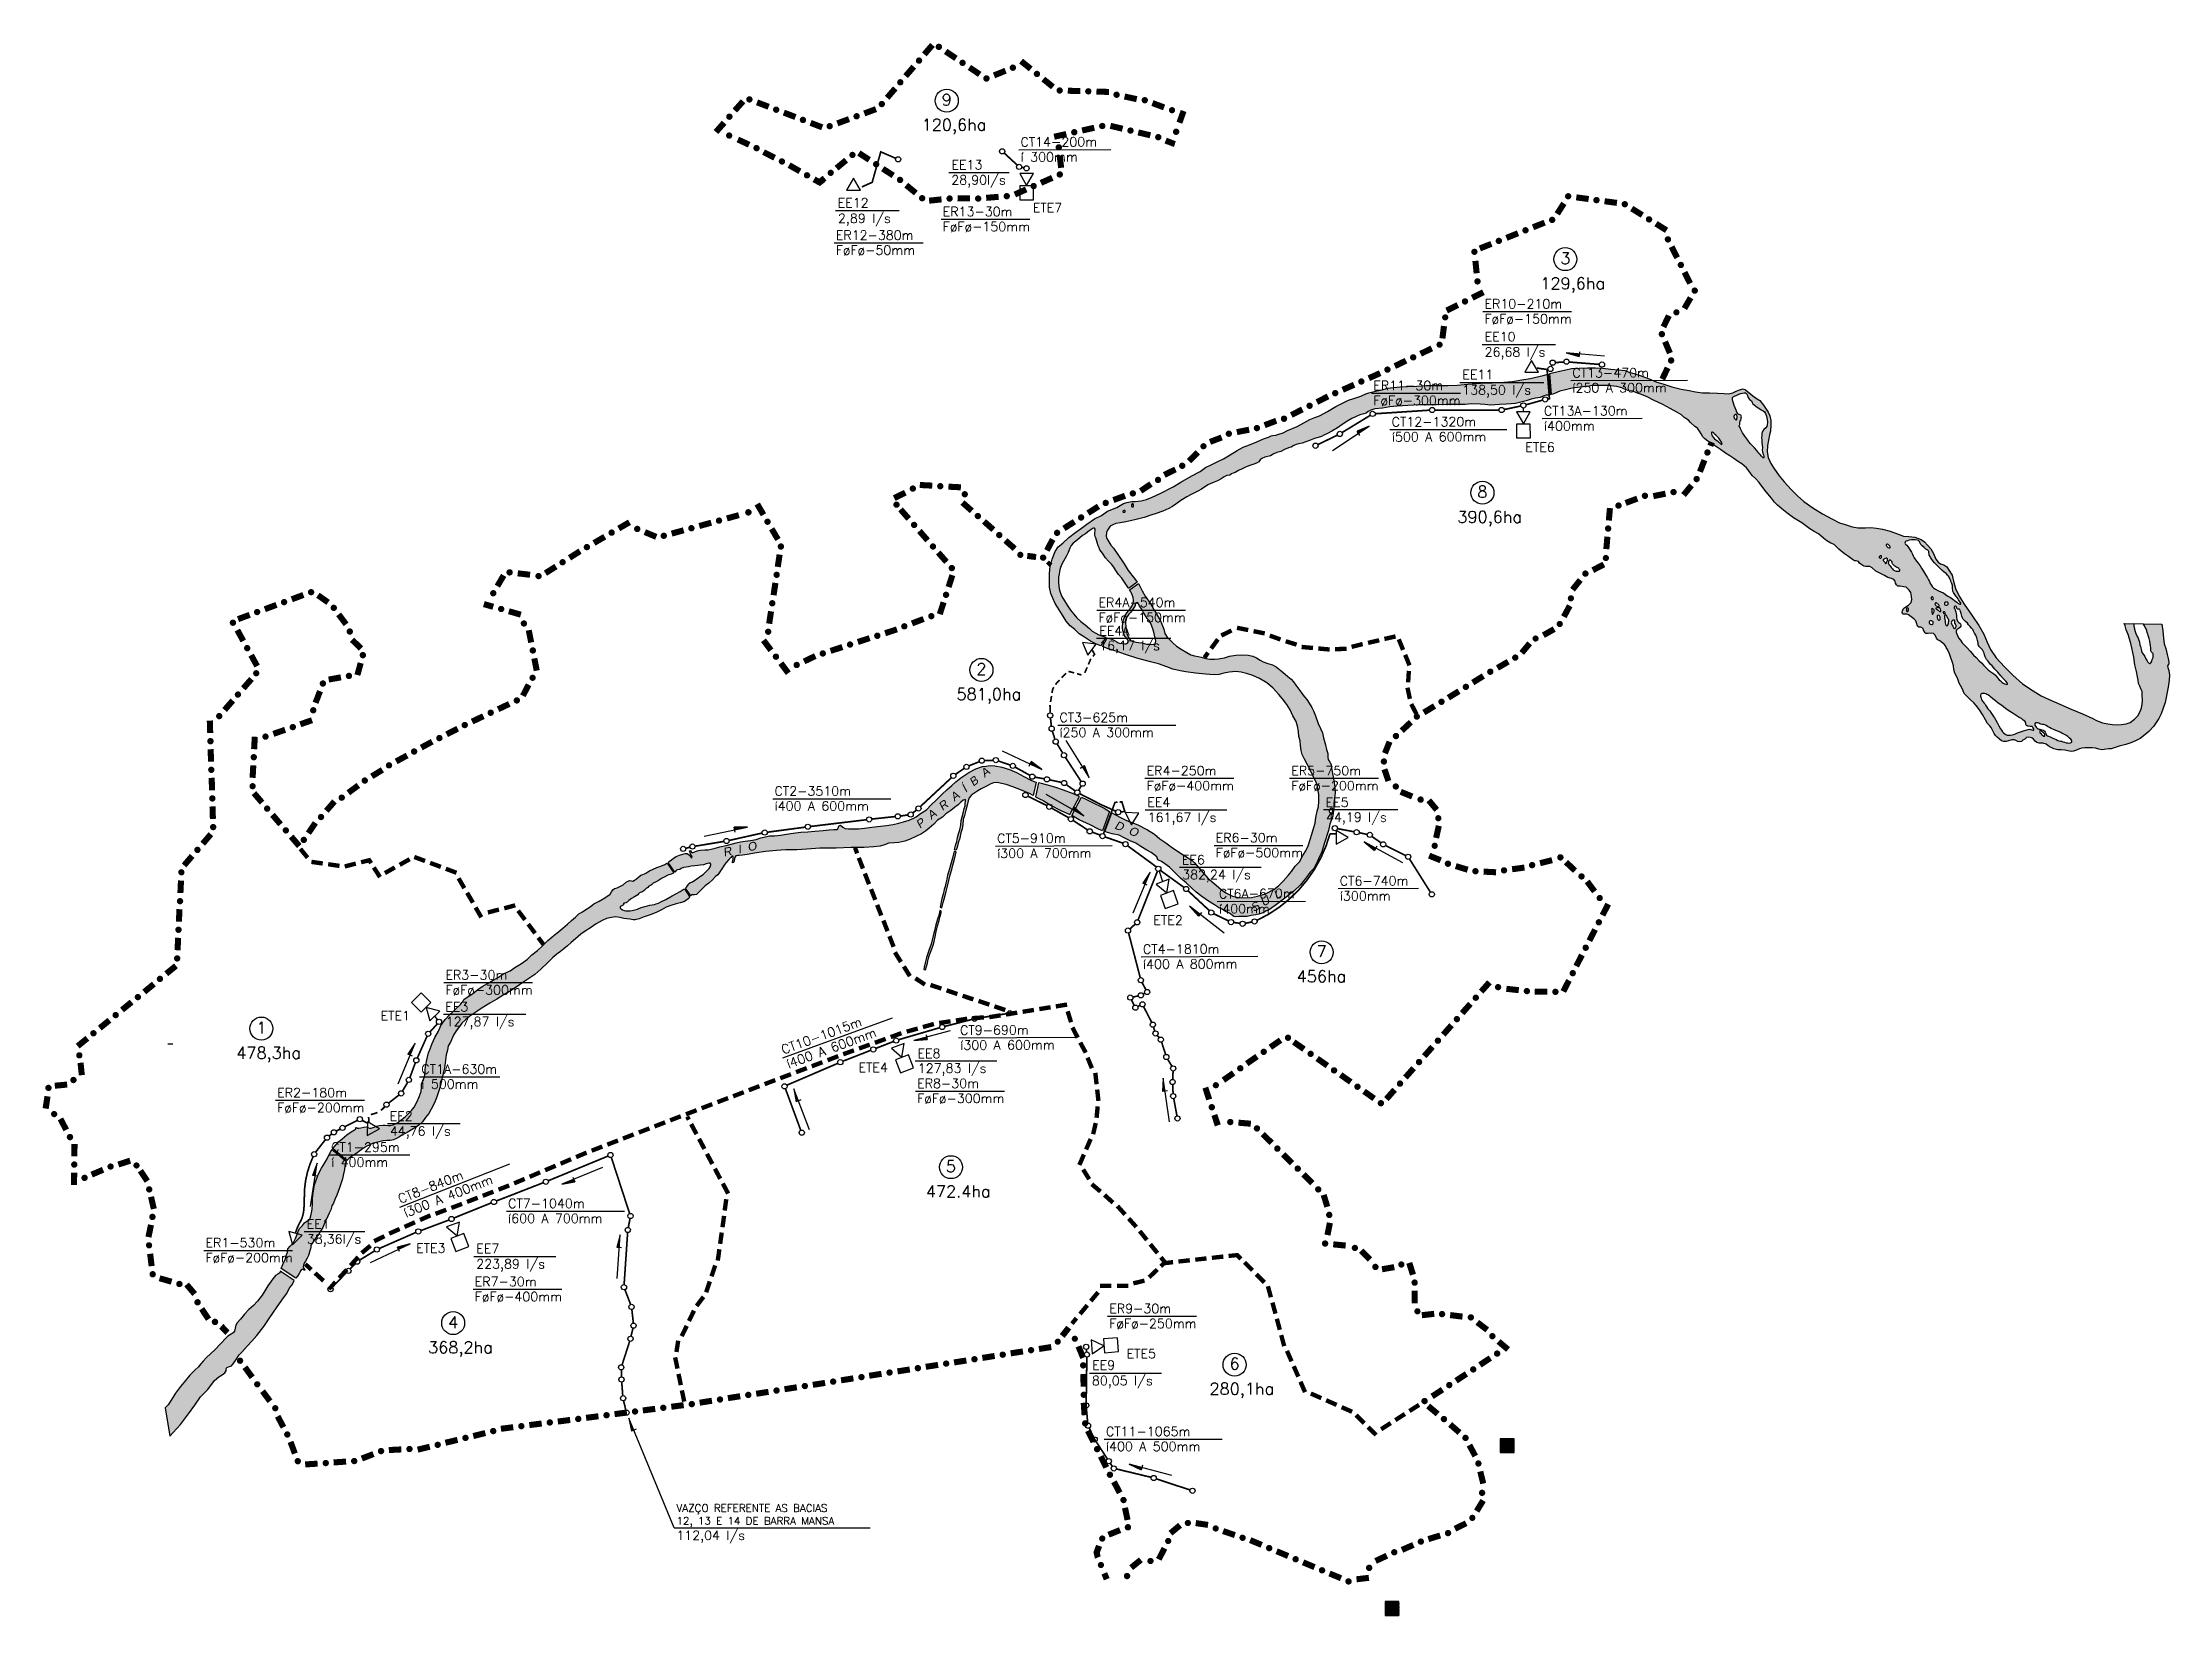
# Model space of a CAD drawing. Extents: x 587451 to 600081, y 7506605 to 7515945.
import ezdxf
from ezdxf.enums import TextEntityAlignment as Align

# ---------------------------------------------------------------- set-up
doc = ezdxf.new("R2010")
doc.units = 0
doc.header["$LTSCALE"] = 280
doc.header["$MEASUREMENT"] = 0
doc.linetypes.add('HIDDEN', pattern=[0.375, 0.25, -0.125])
doc.layers.get('0').update_dxf_attribs({"linetype": 'CONTINUOUS'})
for name, color, linetype in [('ESTACAO', 5, 'CONTINUOUS'), ('HATCH', 4, 'CONTINUOUS'), ('LIMITE-BACIA', 3, 'CONTINUOUS'), ('LIMITE-PROJETO', 1, 'CONTINUOUS'), ('RIO', 4, 'CONTINUOUS'), ('TEXTO', 5, 'CONTINUOUS'), ('TEXTO2', 5, 'CONTINUOUS')]:
    doc.layers.add(name, color=color, linetype=linetype)
doc.styles.add('RÉGUA-175', font='ARIAL.TTF', dxfattribs={"height": 4})
doc.styles.get("Standard").update_dxf_attribs({"font": 'ROMANSBR.SHX'})

msp = doc.modelspace()

# ---------------------------------------------------------------- texts
at = {"layer": 'ESTACAO'}
msp.add_text('EE4A', height=55, dxfattribs=at).set_placement((593726, 7512425))
at = {"layer": 'RIO', "color": 7, "style": 'RÉGUA-175', "oblique": 10}
for s, rotation, p in [('P  A  R  A  Í  B  A', 38.3108, (592661, 7511275)), ('D  O', 338.6275, (593812, 7511279)), ('S U  L', 29.1838, (594642, 7510781))]:
    msp.add_text(s, height=50, rotation=rotation, dxfattribs=at).set_placement(p)
msp.add_text('R  I  O', height=50, rotation=11.8671, dxfattribs=at).set_placement((591596, 7511132), align=Align.CENTER)
at = {"layer": 'TEXTO'}
for s, rotation, p in [('CT14-200m', 0.2085, (593258, 7515327)), ('%%237 300mm', 0.2085, (593259, 7515238)), ('CT13-470m', 0.2085, (596535, 7513956)), ('%%237250 A 300mm', 0.2085, (596535, 7513867)), ('CT13A-130m', 0.2085, (596366, 7513730)), ('CT12-1320m', 0.2085, (595462, 7513665)), ('%%237500 A 600mm', 0.2085, (595463, 7513576)), ('%%237400mm', 0.2085, (596366, 7513641)), ('CT5-910m', 0.2085, (593119, 7511192)), ('%%237300 A 700mm', 0.2085, (593119, 7511103)), ('CT6-740m', 0.2085, (595154, 7510939)), ('CT6A-670m', 0.2085, (594436, 7510863)), ('%%237300mm', 0.2085, (595154, 7510850)), ('%%237400mm', 0.2085, (594437, 7510774)), ('CT4-1810m', 0.2085, (593985, 7510534)), ('%%237400 A 800mm', 0.2085, (593985, 7510445)), ('CT10-1015m', 20.1444, (591850, 7509936)), ('CT9-690m', 0.2085, (592899, 7510053)), ('%%237400 A 600mm', 20.1444, (591881, 7509852)), ('%%237300 A 600mm', 0.2085, (592900, 7509964)), ('CT8-840m', 21.4716, (589575, 7509050)), ('%%237300 A 400mm', 21.4716, (589608, 7508967))]:
    msp.add_text(s, height=55, rotation=rotation, dxfattribs=at).set_placement(p)
for s, height, p in [('28,90l/s', 55, (592847, 7515102)), ('EE13', 55, (592848, 7515192)), ('EE12', 55, (592172, 7514966)), ('2,89 l/s', 55, (592174, 7514874)), ('ER13-30m', 55, (592796, 7514914)), ('ETE7', 55, (593331, 7514937)), ('ER12-380m', 55, (592161, 7514774)), ('F%%248F%%248-150mm', 55, (592796, 7514825)), ('F%%248F%%248-50mm', 55, (592161, 7514685)), ('ER10-210m', 55, (596013, 7514366)), ('F%%248F%%248-150mm', 55, (596013, 7514277)), ('26,68 l/s', 55, (596014, 7514080)), ('EE10', 55, (596014, 7514171)), ('ER11-30m', 55, (595353, 7513881)), ('EE11', 55, (595882, 7513946)), ('138,50 l/s', 55, (595881, 7513855)), ('F%%248F%%248-300mm', 55, (595353, 7513792)), ('ETE6', 55, (596256, 7513515)), ('ER4A-540m', 55, (593721, 7512593)), ('F%%248F%%248-150mm', 55, (593721, 7512504)), ('16,17 l/s', 55, (593725, 7512337)), ('CT3-625m', 55, (593489, 7511910)), ('%%237250 A 300mm', 55, (593489, 7511821)), ('ER4-250m', 55, (594007, 7511594)), ('ER5-750m', 55, (594866, 7511594)), ('CT2-3510m', 55, (591797, 7511473)), ('F%%248F%%248-400mm', 55, (594007, 7511505)), ('F%%248F%%248-200mm', 55, (594866, 7511505)), ('%%237400 A 600mm', 55, (591797, 7511384)), ('EE4', 55, (594011, 7511407)), ('161,67 l/s', 55, (594013, 7511317)), ('44,19 l/s', 55, (595072, 7511318)), ('EE5', 55, (595070, 7511406)), ('ER6-30m', 55, (594417, 7511196)), ('EE6', 55, (594216, 7511065)), ('F%%248F%%248-500mm', 55, (594417, 7511107)), ('382,24 l/s', 55, (594218, 7510977)), ('ETE2', 55, (594047, 7510706)), ('ER3-30m', 55, (589843, 7510381)), ('F%%248F%%248-300mm', 55, (589843, 7510292)), ('EE3', 55, (589842, 7510192)), ('ETE1', 55, (589458, 7510139)), ('127,87 l/s', 55, (589845, 7510104)), ('EE8', 55, (592646, 7509915)), ('CT1A-630m', 55, (589700, 7509822)), ('ETE4', 55, (592296, 7509832)), ('127,83 l/s', 55, (592648, 7509827)), ('ER2-180m', 55, (588844, 7509682)), ('%%237 500mm', 55, (589700, 7509733)), ('ER8-30m', 55, (592644, 7509737)), ('F%%248F%%248-200mm', 55, (588844, 7509593)), ('EE2', 55, (589512, 7509543)), ('F%%248F%%248-300mm', 55, (592644, 7509648)), ('44,76 l/s', 55, (589513, 7509454)), ('CT1-295m', 55, (589164, 7509358)), ('%%237 400mm', 55, (589164, 7509269)), ('EE1', 55, (589019, 7508902)), ('CT7-1040m', 55, (590215, 7509024)), ('%%237600 A 700mm', 55, (590215, 7508935)), ('ER1-530m', 55, (588418, 7508791)), ('38,36l/s', 55, (589020, 7508813)), ('F%%248F%%248-200mm', 55, (588418, 7508702)), ('ETE3', 55, (589669, 7508759)), ('223,89 l/s', 55, (590026, 7508665)), ('EE7', 55, (590026, 7508756)), ('ER7-30m', 55, (590017, 7508560)), ('F%%248F%%248-400mm', 55, (590017, 7508471)), ('ER9-30m', 55, (593785, 7508400)), ('F%%248F%%248-250mm', 55, (593785, 7508311)), ('EE9', 55, (593683, 7508064)), ('ETE5', 55, (593888, 7508132)), ('80,05 l/s', 55, (593682, 7507972)), ('CT11-1065m', 55, (593765, 7507670)), ('%%237400 A 500mm', 55, (593765, 7507581)), ('VAZ%%199O REFERENTE AS BACIAS', 45, (591215, 7507220)), ('12, 13 E 14 DE BARRA MANSA', 45, (591215, 7507144)), ('112,04 l/s', 55, (591214, 7507053))]:
    msp.add_text(s, height=height, dxfattribs=at).set_placement(p)
at = {"layer": 'TEXTO2'}
for s, p in [('9', (592820, 7515571)), ('3', (596494, 7514629)), ('8', (596001, 7513243)), ('2', (593026, 7512190)), ('7', (595047, 7510514)), ('1', (588750, 7510060)), ('5', (592845, 7509237)), ('4', (589889, 7508311)), ('6', (594529, 7508065))]:
    msp.add_text(s, height=70, dxfattribs=at).set_placement(p, align=Align.CENTER)
for s, p in [('120,6ha', (592671, 7515422)), ('129,6ha', (596345, 7514480)), ('390,6ha', (595852, 7513093)), ('581,0ha', (592878, 7512041)), ('456ha', (594898, 7510365)), ('478,3ha', (588601, 7509911)), ('472.4ha', (592696, 7509088)), ('368,2ha', (589740, 7508162)), ('280,1ha', (594380, 7507916))]:
    msp.add_text(s, height=70, dxfattribs=at).set_placement(p)

# ---------------------------------------------------------------- blocks, each defined once
blk = doc.blocks.new('1')
at = {"layer": 'LIMITE-PROJETO'}
blk.add_solid([(-37, -18), (-37, 18), (37, -18), (37, 18)], dxfattribs=at)
blk = doc.blocks.new('1Q')
at = {"layer": 'LIMITE-PROJETO', "const_width": 18.7}
blk.add_lwpolyline([(-95, 0, 1), (-76, 0, 1)], format="xyb", close=True, dxfattribs=at)
at = {"layer": 'ESTACAO'}
blk.add_blockref('1', (0, 0), dxfattribs=at)
blk = doc.blocks.new('2Q')
at = {"layer": 'LIMITE-BACIA'}
blk.add_solid([(-34, -13), (-34, 13), (34, -13), (34, 13)], dxfattribs=at)
blk = doc.blocks.new('*X3')
at = {"color": 0}
for p, q in [((594503, 7503841), (594584, 7503922)), ((594503, 7503845), (594581, 7503922)), ((594503, 7503848), (594577, 7503922)), ((594503, 7503852), (594573, 7503922)), ((594503, 7503855), (594570, 7503922)), ((594503, 7503859), (594566, 7503922)), ((594503, 7503862), (594563, 7503922)), ((594503, 7503866), (594559, 7503922)), ((594503, 7503869), (594556, 7503922)), ((594503, 7503873), (594552, 7503922)), ((594503, 7503877), (594549, 7503922)), ((594503, 7503880), (594545, 7503922)), ((594503, 7503884), (594542, 7503922)), ((594503, 7503887), (594538, 7503922)), ((594503, 7503891), (594535, 7503922)), ((594503, 7503894), (594531, 7503922)), ((594503, 7503898), (594527, 7503922)), ((594503, 7503901), (594524, 7503922)), ((594503, 7503905), (594520, 7503922)), ((594503, 7503908), (594517, 7503922)), ((594503, 7503912), (594513, 7503922)), ((594503, 7503915), (594510, 7503922)), ((594503, 7503919), (594506, 7503922)), ((594583, 7503840), (594503, 7503920)), ((594579, 7503840), (594503, 7503917)), ((594576, 7503840), (594503, 7503913)), ((594572, 7503840), (594503, 7503910)), ((594569, 7503840), (594503, 7503906)), ((594565, 7503840), (594503, 7503903)), ((594585, 7503842), (594504, 7503922)), ((594506, 7503840), (594585, 7503920)), ((594585, 7503845), (594508, 7503922)), ((594509, 7503840), (594585, 7503916)), ((594585, 7503849), (594511, 7503922)), ((594513, 7503840), (594585, 7503913)), ((594585, 7503853), (594515, 7503922)), ((594516, 7503840), (594585, 7503909)), ((594585, 7503856), (594519, 7503922)), ((594520, 7503840), (594585, 7503906)), ((594585, 7503860), (594522, 7503922)), ((594585, 7503863), (594526, 7503922)), ((594585, 7503867), (594529, 7503922)), ((594585, 7503870), (594533, 7503922)), ((594585, 7503874), (594536, 7503922)), ((594585, 7503877), (594540, 7503922)), ((594585, 7503881), (594543, 7503922)), ((594585, 7503884), (594547, 7503922)), ((594585, 7503888), (594550, 7503922)), ((594585, 7503891), (594554, 7503922)), ((594585, 7503895), (594557, 7503922)), ((594585, 7503898), (594561, 7503922)), ((594585, 7503902), (594564, 7503922)), ((594585, 7503906), (594568, 7503922)), ((594585, 7503909), (594572, 7503922)), ((594585, 7503913), (594575, 7503922)), ((594585, 7503916), (594579, 7503922)), ((594585, 7503920), (594582, 7503922)), ((594562, 7503840), (594503, 7503899)), ((594558, 7503840), (594503, 7503896)), ((594555, 7503840), (594503, 7503892)), ((594551, 7503840), (594503, 7503889)), ((594548, 7503840), (594503, 7503885)), ((594544, 7503840), (594503, 7503882)), ((594540, 7503840), (594503, 7503878)), ((594537, 7503840), (594503, 7503874)), ((594533, 7503840), (594503, 7503871)), ((594530, 7503840), (594503, 7503867)), ((594526, 7503840), (594503, 7503864)), ((594523, 7503840), (594503, 7503860)), ((594519, 7503840), (594503, 7503857)), ((594516, 7503840), (594503, 7503853)), ((594512, 7503840), (594503, 7503850)), ((594509, 7503840), (594503, 7503846)), ((594505, 7503840), (594503, 7503843)), ((594523, 7503840), (594585, 7503902)), ((594527, 7503840), (594585, 7503898)), ((594530, 7503840), (594585, 7503895)), ((594534, 7503840), (594585, 7503891)), ((594537, 7503840), (594585, 7503888)), ((594541, 7503840), (594585, 7503884)), ((594544, 7503840), (594585, 7503881)), ((594548, 7503840), (594585, 7503877)), ((594551, 7503840), (594585, 7503874)), ((594555, 7503840), (594585, 7503870)), ((594559, 7503840), (594585, 7503867)), ((594562, 7503840), (594585, 7503863)), ((594566, 7503840), (594585, 7503860)), ((594569, 7503840), (594585, 7503856)), ((594573, 7503840), (594585, 7503853)), ((594576, 7503840), (594585, 7503849)), ((594580, 7503840), (594585, 7503845)), ((594583, 7503840), (594585, 7503842))]:
    blk.add_line(p, q, dxfattribs=at)

# ---------------------------------------------------------------- hatches: boundary and pattern name
at = {"layer": 'HATCH'}
h = msp.add_hatch(color=256, dxfattribs=at)
h.paths.add_polyline_path([(592778, 7510791), (592772, 7510761), (592766, 7510740), (592756, 7510706), (592747, 7510671), (592740, 7510640), (592727, 7510592), (592714, 7510553), (592699, 7510512), (592694, 7510489), (592686, 7510454), (592683, 7510441), (592694, 7510438), (592705, 7510478), (592710, 7510502), (592717, 7510527), (592730, 7510558), (592740, 7510585), (592746, 7510607), (592751, 7510635), (592758, 7510667), (592765, 7510701), (592774, 7510732), (592781, 7510758), (592786, 7510779), (592787, 7510788)])
h.paths.add_polyline_path([(592864, 7511143), (592854, 7511102), (592843, 7511061), (592836, 7511038), (592831, 7511018), (592825, 7511001), (592820, 7510977), (592814, 7510953), (592810, 7510934), (592805, 7510916), (592798, 7510889), (592790, 7510862), (592781, 7510810), (592791, 7510807), (592798, 7510838), (592806, 7510866), (592817, 7510904), (592825, 7510935), (592832, 7510969), (592840, 7511002), (592850, 7511034), (592857, 7511060), (592865, 7511088), (592872, 7511122), (592876, 7511140)])
h.paths.add_polyline_path([(599869, 7512493), (599870, 7512481), (599871, 7512472), (599874, 7512462), (599878, 7512448), (599882, 7512435), (599889, 7512419), (599894, 7512408), (599899, 7512396), (599902, 7512384), (599905, 7512369), (599908, 7512358), (599912, 7512343), (599915, 7512331), (599919, 7512322), (599926, 7512312), (599934, 7512300), (599941, 7512285), (599948, 7512274), (599953, 7512266), (599957, 7512261), (599961, 7512259), (599963, 7512257), (599967, 7512257), (599970, 7512262), (599976, 7512271), (599979, 7512281), (599984, 7512294), (599985, 7512303), (599985, 7512308), (599985, 7512312), (599984, 7512316), (599982, 7512319), (599979, 7512322), (599975, 7512326), (599972, 7512330), (599971, 7512334), (599970, 7512341), (599970, 7512351), (599969, 7512362), (599967, 7512376), (599964, 7512390), (599960, 7512406), (599955, 7512424), (599952, 7512433), (599949, 7512441), (599947, 7512451), (599942, 7512463), (599937, 7512472), (599933, 7512482), (599927, 7512492)], flags=16)
h.paths.add_polyline_path([(599317, 7511865), (599323, 7511864), (599330, 7511861), (599335, 7511859), (599338, 7511856), (599342, 7511851), (599344, 7511847), (599346, 7511843), (599348, 7511838), (599351, 7511833), (599356, 7511829), (599363, 7511826), (599372, 7511822), (599384, 7511817), (599398, 7511810), (599408, 7511806), (599418, 7511801), (599426, 7511798), (599433, 7511797), (599440, 7511796), (599448, 7511793), (599458, 7511790), (599467, 7511787), (599478, 7511786), (599487, 7511785), (599493, 7511786), (599498, 7511788), (599501, 7511793), (599501, 7511796), (599499, 7511802), (599495, 7511808), (599488, 7511815), (599477, 7511824), (599466, 7511832), (599453, 7511839), (599442, 7511844), (599431, 7511850), (599416, 7511856), (599402, 7511862), (599388, 7511868), (599378, 7511871), (599368, 7511877), (599357, 7511884), (599348, 7511889), (599340, 7511893), (599332, 7511895), (599325, 7511896), (599317, 7511897), (599311, 7511900), (599305, 7511903), (599298, 7511905), (599291, 7511906), (599286, 7511905), (599284, 7511903), (599282, 7511898), (599282, 7511892), (599285, 7511886), (599289, 7511879), (599295, 7511873), (599301, 7511870), (599306, 7511868), (599312, 7511867)], flags=16)
h.paths.add_polyline_path([(599317, 7511842), (599323, 7511835), (599328, 7511830), (599332, 7511827), (599337, 7511827), (599340, 7511827), (599341, 7511830), (599341, 7511836), (599339, 7511841), (599333, 7511846), (599325, 7511852), (599319, 7511856), (599316, 7511857), (599312, 7511857), (599310, 7511854), (599311, 7511850), (599313, 7511845)], flags=16)
h.paths.add_polyline_path([(598961, 7512058), (598963, 7512051), (598965, 7512045), (598967, 7512041), (598971, 7512035), (598975, 7512030), (598979, 7512025), (598984, 7512019), (598988, 7512011), (598992, 7512004), (598996, 7511998), (599002, 7511989), (599014, 7511976), (599024, 7511961), (599035, 7511944), (599042, 7511935), (599050, 7511922), (599059, 7511904), (599067, 7511887), (599077, 7511870), (599083, 7511861), (599089, 7511853), (599095, 7511847), (599104, 7511841), (599110, 7511836), (599118, 7511833), (599126, 7511832), (599137, 7511832), (599148, 7511834), (599162, 7511839), (599178, 7511846), (599197, 7511852), (599215, 7511857), (599228, 7511862), (599241, 7511866), (599251, 7511867), (599258, 7511866), (599264, 7511864), (599270, 7511862), (599274, 7511862), (599275, 7511864), (599275, 7511867), (599273, 7511871), (599269, 7511877), (599267, 7511881), (599265, 7511883), (599261, 7511884), (599253, 7511884), (599244, 7511885), (599239, 7511885), (599235, 7511887), (599232, 7511889), (599230, 7511892), (599228, 7511896), (599227, 7511902), (599227, 7511905), (599225, 7511910), (599221, 7511916), (599213, 7511922), (599203, 7511931), (599189, 7511938), (599170, 7511950), (599146, 7511965), (599127, 7511977), (599108, 7511991), (599085, 7512008), (599064, 7512023), (599047, 7512036), (599032, 7512048), (599018, 7512060), (599012, 7512066), (599003, 7512072), (598997, 7512074), (598991, 7512077), (598983, 7512079), (598973, 7512080), (598966, 7512079), (598963, 7512077), (598960, 7512073), (598959, 7512069), (598959, 7512063)], flags=16)
h.paths.add_polyline_path([(598666, 7512646), (598666, 7512643), (598667, 7512640), (598670, 7512638), (598674, 7512637), (598677, 7512637), (598678, 7512639), (598679, 7512641), (598678, 7512646), (598678, 7512649), (598676, 7512652), (598674, 7512654), (598670, 7512654), (598668, 7512651), (598666, 7512649)], flags=16)
h.paths.add_polyline_path([(598520, 7512581), (598520, 7512577), (598520, 7512573), (598520, 7512568), (598523, 7512567), (598527, 7512567), (598529, 7512570), (598531, 7512574), (598531, 7512579), (598531, 7512583), (598529, 7512587), (598526, 7512589), (598522, 7512587), (598520, 7512584)], flags=16)
h.paths.add_polyline_path([(598669, 7512576), (598670, 7512568), (598670, 7512562), (598671, 7512556), (598672, 7512553), (598674, 7512551), (598676, 7512551), (598678, 7512554), (598680, 7512559), (598682, 7512563), (598683, 7512567), (598684, 7512571), (598683, 7512575), (598681, 7512578), (598678, 7512581), (598674, 7512584), (598670, 7512583), (598668, 7512580)], flags=16)
h.paths.add_polyline_path([(598702, 7512536), (598702, 7512529), (598704, 7512525), (598706, 7512520), (598710, 7512516), (598714, 7512516), (598717, 7512518), (598719, 7512520), (598720, 7512523), (598720, 7512528), (598720, 7512532), (598718, 7512537), (598716, 7512540), (598713, 7512542), (598709, 7512544), (598704, 7512543), (598702, 7512540)], flags=16)
h.paths.add_polyline_path([(598668, 7512511), (598663, 7512511), (598659, 7512511), (598656, 7512509), (598654, 7512505), (598654, 7512500), (598656, 7512496), (598661, 7512492), (598667, 7512490), (598672, 7512490), (598675, 7512492), (598677, 7512495), (598677, 7512501), (598677, 7512505), (598675, 7512508)], flags=16)
h.paths.add_polyline_path([(598747, 7512520), (598748, 7512509), (598749, 7512500), (598751, 7512492), (598752, 7512487), (598754, 7512484), (598758, 7512482), (598762, 7512483), (598765, 7512486), (598766, 7512492), (598768, 7512498), (598769, 7512504), (598770, 7512510), (598770, 7512515), (598768, 7512521), (598765, 7512526), (598761, 7512534), (598758, 7512539), (598756, 7512543), (598754, 7512545), (598751, 7512546), (598748, 7512544), (598745, 7512541), (598745, 7512535), (598745, 7512529)], flags=16)
h.paths.add_polyline_path([(598790, 7512512), (598787, 7512508), (598786, 7512504), (598785, 7512500), (598786, 7512494), (598788, 7512489), (598791, 7512485), (598794, 7512480), (598796, 7512475), (598798, 7512470), (598801, 7512467), (598804, 7512466), (598809, 7512466), (598811, 7512470), (598814, 7512477), (598814, 7512484), (598810, 7512492), (598807, 7512498), (598806, 7512503), (598806, 7512508), (598806, 7512513), (598802, 7512516), (598797, 7512516), (598794, 7512515)], flags=16)
h.paths.add_polyline_path([(598806, 7512582), (598809, 7512574), (598812, 7512565), (598815, 7512553), (598816, 7512543), (598817, 7512530), (598818, 7512521), (598820, 7512516), (598823, 7512510), (598830, 7512502), (598835, 7512498), (598839, 7512493), (598841, 7512486), (598841, 7512479), (598838, 7512474), (598833, 7512469), (598826, 7512463), (598819, 7512459), (598816, 7512455), (598814, 7512449), (598815, 7512444), (598817, 7512437), (598823, 7512424), (598829, 7512410), (598839, 7512396), (598850, 7512380), (598863, 7512366), (598879, 7512350), (598897, 7512332), (598910, 7512317), (598918, 7512308), (598933, 7512293), (598950, 7512274), (598964, 7512262), (598979, 7512245), (598995, 7512230), (599004, 7512221), (599015, 7512212), (599025, 7512205), (599037, 7512196), (599047, 7512188), (599053, 7512181), (599060, 7512172), (599069, 7512161), (599077, 7512154), (599085, 7512147), (599094, 7512142), (599102, 7512137), (599110, 7512135), (599116, 7512134), (599119, 7512136), (599120, 7512140), (599118, 7512144), (599110, 7512153), (599096, 7512166), (599079, 7512185), (599061, 7512206), (599044, 7512225), (599028, 7512243), (599016, 7512253), (599009, 7512265), (599003, 7512273), (598995, 7512282), (598991, 7512289), (598987, 7512297), (598983, 7512310), (598980, 7512320), (598974, 7512331), (598970, 7512338), (598964, 7512345), (598955, 7512354), (598950, 7512359), (598947, 7512364), (598945, 7512370), (598945, 7512380), (598941, 7512395), (598936, 7512410), (598930, 7512426), (598924, 7512438), (598918, 7512449), (598913, 7512459), (598906, 7512468), (598897, 7512478), (598888, 7512488), (598881, 7512497), (598869, 7512508), (598861, 7512515), (598856, 7512522), (598852, 7512529), (598848, 7512538), (598845, 7512546), (598843, 7512554), (598841, 7512561), (598839, 7512567), (598837, 7512574), (598835, 7512577), (598833, 7512580), (598830, 7512581), (598827, 7512581), (598822, 7512581), (598821, 7512583), (598818, 7512587), (598817, 7512592), (598816, 7512595), (598814, 7512597), (598810, 7512599), (598806, 7512599), (598804, 7512597), (598802, 7512593), (598803, 7512586)], flags=16)
h.paths.add_polyline_path([(598708, 7512589), (598702, 7512588), (598699, 7512588), (598694, 7512587), (598693, 7512585), (598694, 7512584), (598698, 7512581), (598702, 7512578), (598708, 7512574), (598712, 7512570), (598716, 7512567), (598719, 7512566), (598723, 7512566), (598724, 7512570), (598723, 7512575), (598721, 7512579), (598719, 7512585), (598717, 7512588), (598714, 7512590), (598711, 7512589)], flags=16)
h.paths.add_polyline_path([(598689, 7512615), (598689, 7512613), (598688, 7512609), (598691, 7512605), (598696, 7512600), (598705, 7512596), (598710, 7512596), (598713, 7512598), (598714, 7512600), (598713, 7512603), (598711, 7512606), (598708, 7512610), (598702, 7512613), (598699, 7512616), (598696, 7512618), (598693, 7512618), (598690, 7512617)], flags=16)
h.paths.add_polyline_path([(598739, 7512565), (598737, 7512563), (598737, 7512560), (598738, 7512557), (598741, 7512554), (598744, 7512553), (598748, 7512553), (598749, 7512556), (598749, 7512559), (598747, 7512563), (598745, 7512565)], flags=16)
h.paths.add_polyline_path([(598748, 7512622), (598745, 7512618), (598744, 7512615), (598744, 7512611), (598747, 7512607), (598752, 7512604), (598758, 7512604), (598762, 7512606), (598766, 7512609), (598767, 7512614), (598766, 7512619), (598762, 7512622), (598758, 7512623), (598753, 7512623)], flags=16)
h.paths.add_polyline_path([(598536, 7512940), (598541, 7512931), (598548, 7512919), (598554, 7512908), (598558, 7512897), (598564, 7512886), (598573, 7512874), (598589, 7512853), (598600, 7512838), (598609, 7512824), (598622, 7512803), (598635, 7512783), (598644, 7512767), (598649, 7512754), (598655, 7512744), (598659, 7512732), (598665, 7512724), (598671, 7512716), (598679, 7512707), (598691, 7512699), (598706, 7512692), (598727, 7512681), (598738, 7512677), (598751, 7512667), (598765, 7512658), (598780, 7512649), (598794, 7512639), (598805, 7512631), (598818, 7512622), (598825, 7512617), (598832, 7512612), (598836, 7512611), (598841, 7512611), (598842, 7512614), (598841, 7512617), (598837, 7512622), (598832, 7512629), (598828, 7512635), (598824, 7512644), (598818, 7512652), (598813, 7512658), (598806, 7512667), (598802, 7512673), (598798, 7512679), (598795, 7512687), (598794, 7512693), (598793, 7512702), (598793, 7512710), (598792, 7512721), (598789, 7512732), (598785, 7512741), (598782, 7512749), (598777, 7512761), (598773, 7512770), (598768, 7512776), (598762, 7512783), (598754, 7512792), (598743, 7512801), (598730, 7512812), (598720, 7512821), (598708, 7512833), (598696, 7512845), (598686, 7512855), (598676, 7512867), (598669, 7512875), (598662, 7512887), (598659, 7512894), (598654, 7512902), (598653, 7512908), (598652, 7512916), (598651, 7512922), (598649, 7512927), (598645, 7512930), (598635, 7512937), (598624, 7512946), (598613, 7512956), (598605, 7512965), (598599, 7512976), (598596, 7512982), (598590, 7512988), (598582, 7512991), (598571, 7512993), (598559, 7512992), (598549, 7512992), (598535, 7512990), (598525, 7512987), (598517, 7512984), (598513, 7512982), (598511, 7512978), (598510, 7512973), (598511, 7512968), (598516, 7512964), (598521, 7512960), (598527, 7512953), (598531, 7512946)], flags=16)
h.paths.add_polyline_path([(598413, 7512863), (598412, 7512858), (598411, 7512855), (598412, 7512851), (598414, 7512846), (598418, 7512842), (598423, 7512837), (598427, 7512831), (598431, 7512825), (598436, 7512819), (598440, 7512815), (598444, 7512812), (598447, 7512810), (598452, 7512808), (598458, 7512807), (598464, 7512807), (598471, 7512807), (598476, 7512807), (598479, 7512809), (598479, 7512811), (598479, 7512814), (598476, 7512818), (598473, 7512822), (598468, 7512825), (598460, 7512829), (598456, 7512832), (598450, 7512836), (598446, 7512840), (598441, 7512845), (598437, 7512850), (598434, 7512854), (598434, 7512858), (598432, 7512863), (598430, 7512866), (598427, 7512869), (598424, 7512871), (598420, 7512872), (598417, 7512871), (598416, 7512869), (598413, 7512865)], flags=16)
h.paths.add_polyline_path([(598393, 7512882), (598389, 7512880), (598386, 7512878), (598384, 7512877), (598383, 7512876), (598381, 7512873), (598381, 7512870), (598383, 7512867), (598385, 7512865), (598388, 7512862), (598390, 7512860), (598392, 7512857), (598393, 7512854), (598395, 7512852), (598397, 7512852), (598400, 7512853), (598401, 7512857), (598402, 7512861), (598404, 7512865), (598406, 7512870), (598407, 7512873), (598407, 7512876), (598406, 7512880), (598404, 7512882), (598402, 7512883), (598398, 7512884)], flags=16)
h.paths.add_polyline_path([(598399, 7512962), (598399, 7512959), (598402, 7512954), (598405, 7512951), (598407, 7512948), (598409, 7512946), (598414, 7512944), (598417, 7512944), (598420, 7512945), (598422, 7512947), (598422, 7512951), (598421, 7512955), (598419, 7512958), (598414, 7512960), (598412, 7512963), (598410, 7512965), (598407, 7512967), (598403, 7512967), (598401, 7512965)], flags=16)
h.paths.add_polyline_path([(598361, 7512896), (598358, 7512894), (598356, 7512891), (598356, 7512888), (598359, 7512885), (598363, 7512883), (598367, 7512884), (598370, 7512887), (598371, 7512889), (598371, 7512892), (598371, 7512895), (598370, 7512897), (598367, 7512898), (598363, 7512897)], flags=16)
h.paths.add_polyline_path([(597643, 7513506), (597630, 7513522), (597617, 7513538), (597606, 7513548), (597591, 7513565), (597577, 7513584), (597559, 7513608), (597546, 7513628), (597536, 7513647), (597533, 7513656), (597529, 7513661), (597526, 7513665), (597526, 7513670), (597527, 7513673), (597530, 7513677), (597530, 7513682), (597530, 7513687), (597530, 7513693), (597532, 7513697), (597536, 7513702), (597537, 7513710), (597538, 7513717), (597539, 7513723), (597538, 7513728), (597535, 7513732), (597526, 7513737), (597518, 7513741), (597512, 7513751), (597507, 7513762), (597501, 7513776), (597496, 7513790), (597492, 7513804), (597488, 7513815), (597486, 7513825), (597486, 7513831), (597486, 7513837), (597490, 7513841), (597497, 7513846), (597512, 7513851), (597523, 7513857), (597535, 7513862), (597546, 7513864), (597555, 7513865), (597564, 7513865), (597570, 7513861), (597575, 7513850), (597577, 7513843), (597581, 7513834), (597587, 7513826), (597593, 7513822), (597598, 7513818), (597600, 7513813), (597603, 7513807), (597607, 7513800), (597614, 7513793), (597625, 7513786), (597633, 7513780), (597648, 7513771), (597656, 7513764), (597668, 7513758), (597676, 7513752), (597681, 7513743), (597688, 7513727), (597690, 7513717), (597691, 7513706), (597693, 7513691), (597692, 7513676), (597689, 7513666), (597683, 7513657), (597673, 7513647), (597667, 7513640), (597663, 7513630), (597661, 7513623), (597660, 7513611), (597659, 7513600), (597660, 7513585), (597661, 7513570), (597663, 7513556), (597664, 7513539), (597663, 7513527), (597665, 7513515), (597667, 7513504), (597670, 7513496), (597672, 7513490), (597673, 7513485), (597672, 7513480), (597669, 7513479), (597666, 7513481), (597659, 7513489), (597651, 7513498)], flags=16)
h.paths.add_polyline_path([(597499, 7513734), (597496, 7513730), (597495, 7513728), (597494, 7513726), (597494, 7513722), (597495, 7513718), (597496, 7513715), (597498, 7513712), (597501, 7513709), (597504, 7513706), (597506, 7513705), (597509, 7513705), (597511, 7513707), (597512, 7513709), (597512, 7513714), (597513, 7513717), (597513, 7513723), (597513, 7513727), (597512, 7513730), (597510, 7513734), (597508, 7513735), (597505, 7513736), (597502, 7513736), (597501, 7513735)], flags=16)
h.paths.add_polyline_path([(597366, 7513610), (597372, 7513601), (597379, 7513592), (597388, 7513586), (597396, 7513580), (597401, 7513576), (597405, 7513573), (597411, 7513569), (597414, 7513564), (597417, 7513561), (597421, 7513559), (597423, 7513560), (597424, 7513563), (597423, 7513567), (597418, 7513576), (597412, 7513585), (597404, 7513595), (597394, 7513605), (597387, 7513613), (597380, 7513620), (597375, 7513628), (597372, 7513630), (597368, 7513631), (597364, 7513631), (597362, 7513629), (597361, 7513626), (597361, 7513621), (597363, 7513614)], flags=16)
h.paths.add_polyline_path([(596403, 7513853), (596392, 7513851), (596379, 7513852), (596365, 7513847), (596344, 7513838), (596317, 7513834), (596290, 7513828), (596261, 7513817), (596229, 7513809), (596197, 7513802), (596171, 7513800), (596141, 7513797), (596102, 7513795), (596075, 7513793), (596051, 7513791), (596015, 7513795), (595987, 7513797), (595934, 7513800), (595899, 7513796), (595860, 7513796), (595830, 7513796), (595786, 7513796), (595729, 7513794), (595680, 7513794), (595625, 7513793), (595559, 7513789), (595494, 7513786), (595452, 7513782), (595408, 7513775), (595362, 7513770), (595338, 7513763), (595322, 7513754), (595311, 7513745), (595296, 7513740), (595273, 7513735), (595247, 7513723), (595226, 7513712), (595201, 7513699), (595175, 7513681), (595140, 7513657), (595107, 7513637), (595080, 7513624), (595059, 7513613), (595045, 7513605), (595026, 7513600), (595003, 7513593), (594975, 7513582), (594953, 7513575), (594930, 7513567), (594908, 7513563), (594894, 7513559), (594882, 7513553), (594866, 7513543), (594849, 7513538), (594826, 7513528), (594803, 7513517), (594780, 7513510), (594759, 7513500), (594742, 7513492), (594709, 7513483), (594692, 7513476), (594682, 7513467), (594673, 7513456), (594660, 7513448), (594644, 7513441), (594626, 7513435), (594598, 7513426), (594575, 7513413), (594553, 7513403), (594533, 7513393), (594521, 7513389), (594510, 7513384), (594501, 7513376), (594484, 7513374), (594468, 7513366), (594449, 7513355), (594427, 7513343), (594408, 7513334), (594385, 7513325), (594370, 7513318), (594333, 7513294), (594310, 7513281), (594272, 7513261), (594245, 7513247), (594211, 7513225), (594180, 7513204), (594160, 7513190), (594138, 7513178), (594104, 7513163), (594064, 7513148), (594031, 7513138), (593993, 7513125), (593953, 7513115), (593911, 7513106), (593874, 7513098), (593849, 7513094), (593825, 7513089), (593806, 7513082), (593790, 7513073), (593783, 7513061), (593775, 7513050), (593769, 7513036), (593767, 7513014), (593770, 7513000), (593783, 7512980), (593795, 7512961), (593811, 7512942), (593831, 7512911), (593874, 7512850), (593898, 7512811), (593935, 7512762), (593951, 7512741), (593900, 7512704), (593895, 7512712), (593880, 7512735), (593859, 7512764), (593840, 7512787), (593824, 7512811), (593813, 7512829), (593798, 7512848), (593780, 7512865), (593762, 7512885), (593744, 7512913), (593730, 7512933), (593725, 7512944), (593720, 7512957), (593714, 7512977), (593710, 7512990), (593705, 7513004), (593702, 7513012), (593699, 7513020), (593700, 7513032), (593702, 7513047), (593702, 7513056), (593697, 7513061), (593692, 7513062), (593686, 7513059), (593675, 7513052), (593668, 7513047), (593644, 7513028), (593627, 7513017), (593611, 7513005), (593586, 7512985), (593570, 7512972), (593558, 7512958), (593550, 7512942), (593540, 7512916), (593529, 7512893), (593514, 7512866), (593501, 7512843), (593494, 7512822), (593489, 7512805), (593487, 7512789), (593484, 7512771), (593484, 7512740), (593485, 7512715), (593489, 7512693), (593495, 7512676), (593504, 7512656), (593519, 7512630), (593536, 7512604), (593555, 7512574), (593574, 7512550), (593593, 7512530), (593617, 7512507), (593642, 7512487), (593668, 7512465), (593684, 7512450), (593705, 7512437), (593724, 7512428), (593752, 7512419), (593764, 7512414), (593734, 7512362), (593710, 7512373), (593673, 7512391), (593637, 7512414), (593607, 7512434), (593581, 7512460), (593553, 7512482), (593529, 7512510), (593512, 7512539), (593498, 7512561), (593477, 7512592), (593463, 7512614), (593450, 7512645), (593438, 7512673), (593430, 7512711), (593430, 7512751), (593431, 7512785), (593433, 7512821), (593440, 7512854), (593445, 7512878), (593463, 7512923), (593481, 7512950), (593510, 7512972), (593544, 7513007), (593586, 7513038), (593620, 7513061), (593651, 7513085), (593698, 7513116), (593738, 7513136), (593774, 7513163), (593829, 7513185), (593870, 7513207), (593890, 7513214), (593919, 7513219), (593939, 7513219), (593975, 7513224), (594007, 7513231), (594040, 7513245), (594087, 7513267), (594165, 7513306), (594211, 7513334), (594276, 7513372), (594324, 7513397), (594356, 7513421), (594390, 7513438), (594421, 7513453), (594464, 7513473), (594503, 7513497), (594544, 7513523), (594580, 7513543), (594618, 7513557), (594661, 7513575), (594701, 7513591), (594731, 7513602), (594747, 7513609), (594755, 7513612), (594775, 7513614), (594787, 7513618), (594817, 7513628), (594843, 7513642), (594901, 7513665), (594941, 7513687), (594977, 7513706), (595005, 7513719), (595034, 7513729), (595080, 7513754), (595131, 7513784), (595167, 7513801), (595205, 7513821), (595238, 7513831), (595279, 7513846), (595308, 7513859), (595327, 7513866), (595367, 7513876), (595405, 7513883), (595438, 7513892), (595472, 7513897), (595513, 7513901), (595556, 7513902), (595612, 7513904), (595665, 7513908), (595693, 7513908), (595737, 7513909), (595796, 7513909), (595850, 7513910), (595915, 7513917), (595990, 7513922), (596058, 7513924), (596129, 7513929), (596180, 7513933), (596235, 7513942), (596285, 7513951), (596311, 7513956), (596361, 7513968), (596392, 7513976)])
h.paths.add_polyline_path([(593871, 7513166), (593868, 7513164), (593866, 7513161), (593866, 7513158), (593868, 7513156), (593872, 7513156), (593877, 7513157), (593879, 7513161), (593879, 7513164), (593877, 7513166), (593875, 7513167)], flags=16)
h.paths.add_polyline_path([(593918, 7513201), (593917, 7513198), (593917, 7513194), (593918, 7513190), (593922, 7513188), (593927, 7513189), (593929, 7513193), (593929, 7513199), (593928, 7513203), (593924, 7513205), (593921, 7513205)], flags=16)
h.paths.add_polyline_path([(593958, 7512733), (593969, 7512713), (593981, 7512690), (593998, 7512658), (594032, 7512610), (594056, 7512569), (594075, 7512534), (594087, 7512515), (594098, 7512492), (594109, 7512461), (594116, 7512436), (594128, 7512414), (594144, 7512398), (594162, 7512380), (594185, 7512361), (594212, 7512343), (594246, 7512323), (594270, 7512310), (594291, 7512303), (594312, 7512300), (594330, 7512295), (594358, 7512288), (594382, 7512284), (594410, 7512284), (594434, 7512285), (594469, 7512292), (594499, 7512301), (594536, 7512308), (594573, 7512310), (594610, 7512308), (594638, 7512301), (594660, 7512292), (594682, 7512278), (594698, 7512267), (594727, 7512257), (594754, 7512249), (594776, 7512239), (594805, 7512214), (594829, 7512194), (594846, 7512180), (594866, 7512164), (594879, 7512149), (594893, 7512130), (594904, 7512113), (594917, 7512097), (594931, 7512077), (594945, 7512060), (594958, 7512044), (594972, 7512023), (594988, 7511996), (594997, 7511976), (595009, 7511947), (595026, 7511901), (595039, 7511872), (595051, 7511847), (595058, 7511816), (595070, 7511774), (595076, 7511747), (595082, 7511723), (595082, 7511701), (595085, 7511687), (595094, 7511671), (595102, 7511658), (595104, 7511636), (595113, 7511594), (595119, 7511564), (595124, 7511524), (595126, 7511490), (595123, 7511458), (595119, 7511428), (595119, 7511400), (595114, 7511372), (595112, 7511351), (595094, 7511304), (595086, 7511267), (595061, 7511187), (595047, 7511139), (595034, 7511112), (595018, 7511075), (594999, 7511041), (594978, 7511019), (594953, 7510984), (594920, 7510944), (594882, 7510906), (594835, 7510870), (594770, 7510821), (594731, 7510794), (594716, 7510790), (594703, 7510780), (594673, 7510770), (594656, 7510766), (594628, 7510762), (594603, 7510756), (594581, 7510755), (594554, 7510755), (594534, 7510753), (594524, 7510756), (594516, 7510762), (594507, 7510770), (594496, 7510778), (594475, 7510785), (594455, 7510799), (594433, 7510809), (594409, 7510825), (594375, 7510846), (594335, 7510874), (594302, 7510900), (594276, 7510924), (594241, 7510956), (594208, 7510984), (594171, 7511020), (594143, 7511048), (594116, 7511069), (594101, 7511079), (594092, 7511085), (594081, 7511088), (594074, 7511092), (594067, 7511109), (594050, 7511123), (594034, 7511135), (594009, 7511149), (593972, 7511171), (593942, 7511191), (593909, 7511205), (593874, 7511222), (593844, 7511239), (593803, 7511246), (593775, 7511254), (593758, 7511260), (593801, 7511371), (593852, 7511343), (593888, 7511326), (593954, 7511300), (594013, 7511271), (594054, 7511244), (594086, 7511216), (594121, 7511192), (594152, 7511169), (594196, 7511140), (594240, 7511111), (594278, 7511088), (594292, 7511074), (594331, 7511028), (594370, 7510984), (594419, 7510941), (594452, 7510914), (594477, 7510895), (594517, 7510877), (594554, 7510869), (594586, 7510866), (594629, 7510869), (594666, 7510877), (594713, 7510891), (594763, 7510915), (594790, 7510938), (594818, 7510966), (594847, 7510999), (594868, 7511022), (594889, 7511054), (594914, 7511080), (594934, 7511117), (594952, 7511145), (594966, 7511176), (594979, 7511212), (594988, 7511245), (594997, 7511278), (595007, 7511310), (595012, 7511344), (595020, 7511380), (595028, 7511408), (595030, 7511438), (595030, 7511478), (595024, 7511516), (595015, 7511548), (594996, 7511589), (594977, 7511631), (594960, 7511661), (594942, 7511694), (594930, 7511717), (594924, 7511741), (594920, 7511771), (594918, 7511798), (594911, 7511825), (594909, 7511855), (594902, 7511885), (594894, 7511914), (594876, 7511948), (594860, 7511982), (594840, 7512014), (594813, 7512049), (594792, 7512073), (594756, 7512113), (594720, 7512144), (594678, 7512169), (594638, 7512187), (594600, 7512199), (594569, 7512206), (594536, 7512210), (594498, 7512207), (594465, 7512200), (594437, 7512192), (594407, 7512190), (594357, 7512195), (594298, 7512200), (594239, 7512209), (594206, 7512214), (594162, 7512225), (594127, 7512239), (594077, 7512256), (594029, 7512267), (593949, 7512289), (593882, 7512311), (593831, 7512330), (593779, 7512345), (593744, 7512358), (593773, 7512410), (593786, 7512406), (593800, 7512402), (593816, 7512395), (593829, 7512387), (593838, 7512381), (593848, 7512378), (593861, 7512376), (593878, 7512375), (593886, 7512375), (593893, 7512379), (593897, 7512385), (593898, 7512391), (593896, 7512399), (593889, 7512409), (593880, 7512418), (593873, 7512428), (593867, 7512446), (593863, 7512466), (593863, 7512483), (593867, 7512504), (593870, 7512520), (593879, 7512543), (593890, 7512559), (593901, 7512573), (593914, 7512588), (593920, 7512599), (593926, 7512612), (593929, 7512630), (593927, 7512650), (593922, 7512665), (593916, 7512680), (593912, 7512687), (593906, 7512695)])
h.paths.add_polyline_path([(593932, 7512592), (593921, 7512575), (593912, 7512560), (593902, 7512550), (593894, 7512539), (593886, 7512526), (593881, 7512516), (593881, 7512500), (593883, 7512476), (593886, 7512455), (593889, 7512435), (593897, 7512416), (593903, 7512406), (593914, 7512393), (593929, 7512388), (593942, 7512384), (593958, 7512382), (593978, 7512380), (593992, 7512376), (594008, 7512373), (594025, 7512372), (594037, 7512371), (594047, 7512372), (594057, 7512375), (594060, 7512382), (594062, 7512391), (594060, 7512402), (594055, 7512417), (594051, 7512436), (594043, 7512463), (594033, 7512489), (594025, 7512510), (594010, 7512526), (593989, 7512560), (593978, 7512580), (593965, 7512599), (593959, 7512612), (593955, 7512618), (593950, 7512621), (593944, 7512619), (593939, 7512610), (593938, 7512602)], flags=17)
h.paths.add_polyline_path([(595094, 7511391), (595091, 7511385), (595090, 7511382), (595090, 7511378), (595092, 7511375), (595095, 7511373), (595098, 7511371), (595101, 7511368), (595104, 7511366), (595106, 7511366), (595108, 7511366), (595110, 7511368), (595111, 7511372), (595111, 7511377), (595112, 7511383), (595113, 7511388), (595113, 7511393), (595110, 7511396), (595107, 7511397), (595102, 7511398), (595099, 7511396), (595096, 7511393)], flags=16)
h.paths.add_polyline_path([(593786, 7511379), (593744, 7511265), (593721, 7511275), (593671, 7511299), (593606, 7511330), (593562, 7511355), (593620, 7511465), (593646, 7511452), (593674, 7511438), (593754, 7511398)])
h.paths.add_polyline_path([(596411, 7513855), (596401, 7513979), (596418, 7513984), (596459, 7513993), (596497, 7514001), (596530, 7514010), (596576, 7514012), (596625, 7514014), (596672, 7514014), (596716, 7514011), (596763, 7514005), (596809, 7514002), (596847, 7513997), (596873, 7513987), (596906, 7513977), (596937, 7513968), (596991, 7513949), (597037, 7513929), (597073, 7513918), (597125, 7513901), (597182, 7513887), (597228, 7513879), (597266, 7513871), (597308, 7513866), (597350, 7513865), (597396, 7513863), (597436, 7513861), (597464, 7513859), (597488, 7513866), (597508, 7513875), (597527, 7513882), (597550, 7513888), (597564, 7513882), (597595, 7513858), (597616, 7513839), (597649, 7513819), (597670, 7513792), (597686, 7513769), (597698, 7513751), (597708, 7513728), (597714, 7513700), (597713, 7513675), (597712, 7513638), (597705, 7513616), (597699, 7513585), (597694, 7513553), (597692, 7513515), (597698, 7513482), (597713, 7513446), (597731, 7513418), (597764, 7513372), (597793, 7513336), (597834, 7513291), (597872, 7513253), (597910, 7513220), (597964, 7513182), (598020, 7513146), (598075, 7513116), (598122, 7513094), (598155, 7513083), (598196, 7513069), (598232, 7513064), (598276, 7513064), (598307, 7513065), (598341, 7513062), (598377, 7513056), (598423, 7513044), (598475, 7513023), (598502, 7513014), (598534, 7513012), (598568, 7513008), (598606, 7512995), (598627, 7512981), (598644, 7512961), (598664, 7512938), (598679, 7512911), (598693, 7512878), (598707, 7512859), (598721, 7512849), (598741, 7512843), (598758, 7512831), (598773, 7512811), (598791, 7512782), (598799, 7512746), (598811, 7512704), (598832, 7512658), (598861, 7512611), (598911, 7512538), (598948, 7512483), (598978, 7512432), (598998, 7512384), (599019, 7512340), (599052, 7512291), (599102, 7512239), (599150, 7512189), (599209, 7512137), (599271, 7512095), (599319, 7512066), (599367, 7512045), (599429, 7512017), (599497, 7511986), (599564, 7511959), (599625, 7511932), (599647, 7511920), (599683, 7511906), (599714, 7511900), (599743, 7511896), (599774, 7511893), (599796, 7511896), (599824, 7511900), (599847, 7511907), (599873, 7511928), (599892, 7511948), (599906, 7511972), (599914, 7511995), (599918, 7512016), (599920, 7512039), (599919, 7512070), (599918, 7512091), (599910, 7512107), (599904, 7512124), (599897, 7512140), (599895, 7512158), (599891, 7512178), (599886, 7512210), (599876, 7512249), (599869, 7512295), (599857, 7512351), (599851, 7512377), (599844, 7512404), (599835, 7512431), (599823, 7512458), (599817, 7512481), (599812, 7512495), (600036, 7512491), (600041, 7512451), (600045, 7512408), (600050, 7512374), (600060, 7512346), (600068, 7512311), (600073, 7512288), (600077, 7512266), (600078, 7512253), (600074, 7512249), (600069, 7512244), (600071, 7512234), (600077, 7512217), (600081, 7512188), (600080, 7512158), (600073, 7512117), (600067, 7512088), (600063, 7512065), (600055, 7512027), (600043, 7511993), (600031, 7511959), (600017, 7511931), (600002, 7511907), (599986, 7511883), (599958, 7511855), (599934, 7511835), (599907, 7511813), (599879, 7511798), (599851, 7511786), (599821, 7511777), (599782, 7511767), (599752, 7511757), (599735, 7511752), (599719, 7511751), (599693, 7511748), (599679, 7511746), (599661, 7511749), (599641, 7511755), (599622, 7511757), (599598, 7511758), (599579, 7511758), (599560, 7511756), (599547, 7511752), (599523, 7511741), (599511, 7511738), (599501, 7511736), (599488, 7511737), (599460, 7511743), (599437, 7511746), (599418, 7511746), (599395, 7511751), (599379, 7511760), (599361, 7511769), (599348, 7511779), (599328, 7511784), (599307, 7511785), (599293, 7511788), (599283, 7511797), (599274, 7511809), (599263, 7511817), (599246, 7511820), (599232, 7511818), (599221, 7511809), (599211, 7511802), (599202, 7511795), (599189, 7511793), (599180, 7511794), (599172, 7511799), (599160, 7511804), (599144, 7511804), (599124, 7511799), (599111, 7511795), (599097, 7511795), (599083, 7511799), (599072, 7511808), (599058, 7511821), (599048, 7511831), (599039, 7511842), (599031, 7511858), (599022, 7511877), (599015, 7511888), (599001, 7511902), (598989, 7511924), (598971, 7511954), (598956, 7511976), (598946, 7511991), (598933, 7512009), (598920, 7512024), (598900, 7512042), (598884, 7512058), (598874, 7512068), (598862, 7512080), (598855, 7512095), (598848, 7512114), (598832, 7512141), (598822, 7512170), (598806, 7512201), (598801, 7512222), (598799, 7512243), (598792, 7512264), (598783, 7512292), (598774, 7512315), (598763, 7512341), (598754, 7512352), (598750, 7512362), (598742, 7512372), (598727, 7512384), (598717, 7512393), (598705, 7512399), (598698, 7512409), (598689, 7512427), (598680, 7512436), (598666, 7512437), (598648, 7512435), (598635, 7512436), (598630, 7512440), (598621, 7512455), (598618, 7512466), (598605, 7512474), (598592, 7512474), (598584, 7512480), (598578, 7512500), (598574, 7512511), (598563, 7512524), (598546, 7512534), (598531, 7512547), (598521, 7512550), (598507, 7512550), (598498, 7512550), (598493, 7512561), (598495, 7512572), (598504, 7512587), (598516, 7512595), (598531, 7512605), (598546, 7512620), (598551, 7512637), (598549, 7512656), (598544, 7512679), (598536, 7512693), (598528, 7512702), (598518, 7512711), (598504, 7512713), (598481, 7512717), (598467, 7512718), (598459, 7512724), (598454, 7512735), (598452, 7512747), (598445, 7512756), (598431, 7512763), (598408, 7512768), (598388, 7512780), (598364, 7512792), (598338, 7512806), (598315, 7512825), (598301, 7512833), (598290, 7512834), (598277, 7512834), (598266, 7512835), (598254, 7512843), (598241, 7512854), (598234, 7512864), (598221, 7512867), (598210, 7512867), (598198, 7512876), (598175, 7512894), (598152, 7512910), (598117, 7512937), (598089, 7512965), (598069, 7512973), (598046, 7512986), (598027, 7513002), (597997, 7513027), (597971, 7513041), (597946, 7513057), (597897, 7513093), (597848, 7513123), (597809, 7513153), (597778, 7513177), (597753, 7513198), (597735, 7513215), (597717, 7513240), (597686, 7513278), (597667, 7513302), (597645, 7513332), (597622, 7513357), (597603, 7513375), (597588, 7513395), (597570, 7513420), (597542, 7513444), (597515, 7513460), (597494, 7513476), (597471, 7513491), (597445, 7513506), (597415, 7513529), (597380, 7513552), (597352, 7513571), (597332, 7513585), (597319, 7513594), (597310, 7513604), (597300, 7513621), (597290, 7513638), (597278, 7513655), (597263, 7513666), (597236, 7513688), (597224, 7513702), (597199, 7513719), (597183, 7513735), (597155, 7513751), (597116, 7513772), (597072, 7513795), (597016, 7513821), (596979, 7513841), (596945, 7513856), (596916, 7513866), (596894, 7513875), (596872, 7513877), (596860, 7513881), (596844, 7513886), (596829, 7513894), (596800, 7513902), (596746, 7513908), (596712, 7513909), (596679, 7513909), (596652, 7513908), (596625, 7513903), (596600, 7513900), (596547, 7513894), (596526, 7513891), (596495, 7513882), (596461, 7513875), (596428, 7513862), (596419, 7513858)])
h.paths.add_polyline_path([(593351, 7511554), (593333, 7511474), (593312, 7511486), (593263, 7511505), (593212, 7511526), (593172, 7511540), (593146, 7511546), (593119, 7511551), (593098, 7511550), (593077, 7511542), (593059, 7511532), (593024, 7511514), (593004, 7511501), (592986, 7511490), (592974, 7511481), (592964, 7511473), (592954, 7511461), (592948, 7511443), (592941, 7511416), (592934, 7511387), (592926, 7511356), (592918, 7511331), (592916, 7511302), (592911, 7511277), (592903, 7511252), (592897, 7511220), (592887, 7511192), (592883, 7511174), (592878, 7511155), (592876, 7511149), (592866, 7511153), (592871, 7511177), (592879, 7511200), (592884, 7511225), (592890, 7511246), (592898, 7511271), (592904, 7511297), (592906, 7511326), (592911, 7511347), (592917, 7511370), (592923, 7511396), (592930, 7511412), (592930, 7511426), (592931, 7511442), (592931, 7511450), (592917, 7511447), (592904, 7511435), (592887, 7511419), (592866, 7511402), (592844, 7511384), (592815, 7511365), (592794, 7511345), (592765, 7511327), (592744, 7511303), (592716, 7511280), (592694, 7511263), (592670, 7511247), (592636, 7511230), (592602, 7511214), (592572, 7511202), (592536, 7511195), (592509, 7511192), (592476, 7511190), (592451, 7511182), (592425, 7511174), (592387, 7511170), (592329, 7511166), (592252, 7511165), (592164, 7511162), (592066, 7511162), (591990, 7511156), (591930, 7511151), (591865, 7511151), (591808, 7511148), (591743, 7511141), (591691, 7511133), (591635, 7511124), (591607, 7511120), (591588, 7511118), (591579, 7511118), (591568, 7511115), (591563, 7511109), (591560, 7511099), (591558, 7511087), (591556, 7511081), (591553, 7511076), (591548, 7511074), (591547, 7511079), (591551, 7511095), (591552, 7511105), (591552, 7511110), (591549, 7511113), (591544, 7511113), (591538, 7511105), (591525, 7511093), (591512, 7511078), (591502, 7511067), (591488, 7511045), (591472, 7511021), (591461, 7511003), (591446, 7510992), (591428, 7510974), (591408, 7510954), (591386, 7510937), (591353, 7510906), (591344, 7510895), (591334, 7510887), (591323, 7510884), (591314, 7510884), (591306, 7510884), (591301, 7510881), (591300, 7510879), (591269, 7510924), (591271, 7510925), (591277, 7510931), (591284, 7510944), (591289, 7510951), (591299, 7510958), (591311, 7510962), (591336, 7510979), (591357, 7510994), (591373, 7511005), (591396, 7511026), (591409, 7511041), (591416, 7511051), (591420, 7511062), (591420, 7511067), (591415, 7511072), (591408, 7511072), (591399, 7511071), (591392, 7511068), (591375, 7511063), (591356, 7511061), (591341, 7511058), (591324, 7511056), (591302, 7511054), (591286, 7511051), (591272, 7511049), (591257, 7511046), (591243, 7511041), (591235, 7511035), (591222, 7511033), (591215, 7511031), (591211, 7511026), (591207, 7511021), (591205, 7511019), (591166, 7511077), (591171, 7511082), (591185, 7511091), (591198, 7511102), (591214, 7511112), (591232, 7511120), (591253, 7511126), (591267, 7511129), (591278, 7511129), (591286, 7511124), (591297, 7511114), (591302, 7511106), (591307, 7511103), (591309, 7511108), (591304, 7511118), (591299, 7511126), (591296, 7511136), (591293, 7511145), (591301, 7511148), (591302, 7511138), (591306, 7511136), (591315, 7511136), (591324, 7511140), (591337, 7511146), (591358, 7511150), (591383, 7511151), (591403, 7511152), (591421, 7511156), (591445, 7511162), (591472, 7511169), (591511, 7511178), (591548, 7511187), (591570, 7511193), (591595, 7511199), (591623, 7511202), (591654, 7511207), (591688, 7511213), (591715, 7511222), (591744, 7511229), (591767, 7511234), (591797, 7511235), (591833, 7511239), (591869, 7511245), (591907, 7511251), (591954, 7511257), (591995, 7511259), (592036, 7511263), (592087, 7511266), (592122, 7511270), (592150, 7511273), (592168, 7511273), (592173, 7511276), (592177, 7511285), (592181, 7511296), (592190, 7511298), (592203, 7511286), (592217, 7511278), (592236, 7511277), (592261, 7511277), (592296, 7511276), (592331, 7511280), (592376, 7511286), (592427, 7511291), (592462, 7511295), (592502, 7511302), (592535, 7511309), (592564, 7511317), (592596, 7511327), (592624, 7511339), (592638, 7511347), (592665, 7511367), (592699, 7511389), (592727, 7511419), (592759, 7511449), (592793, 7511482), (592821, 7511508), (592851, 7511534), (592874, 7511555), (592904, 7511579), (592952, 7511610), (592993, 7511632), (593032, 7511646), (593055, 7511649), (593078, 7511652), (593106, 7511651), (593148, 7511642), (593192, 7511629), (593235, 7511610), (593278, 7511586), (593319, 7511565), (593343, 7511556)])
h.paths.add_polyline_path([(593609, 7511469), (593566, 7511486), (593513, 7511506), (593468, 7511521), (593434, 7511532), (593404, 7511540), (593383, 7511545), (593365, 7511550), (593347, 7511467), (593371, 7511455), (593392, 7511444), (593440, 7511414), (593494, 7511387), (593550, 7511361)])
h.paths.add_polyline_path([(591199, 7511014), (591194, 7511011), (591183, 7511007), (591164, 7511001), (591145, 7510991), (591126, 7510981), (591108, 7510970), (591090, 7510959), (591077, 7510953), (591067, 7510944), (591060, 7510940), (591051, 7510935), (591044, 7510928), (591034, 7510919), (591024, 7510909), (591010, 7510900), (591000, 7510897), (590995, 7510895), (590989, 7510890), (590985, 7510884), (590966, 7510872), (590948, 7510862), (590932, 7510850), (590922, 7510841), (590916, 7510836), (590908, 7510834), (590903, 7510835), (590901, 7510833), (590900, 7510830), (590900, 7510824), (590897, 7510822), (590894, 7510820), (590886, 7510816), (590881, 7510813), (590880, 7510810), (590880, 7510807), (590883, 7510803), (590886, 7510800), (590894, 7510796), (590905, 7510792), (590915, 7510789), (590928, 7510789), (590940, 7510790), (590951, 7510792), (590967, 7510795), (590984, 7510799), (590996, 7510804), (591014, 7510810), (591027, 7510814), (591042, 7510818), (591056, 7510822), (591071, 7510825), (591084, 7510827), (591095, 7510830), (591108, 7510835), (591122, 7510842), (591151, 7510857), (591190, 7510878), (591216, 7510892), (591236, 7510903), (591254, 7510915), (591262, 7510920), (591295, 7510871), (591291, 7510867), (591286, 7510862), (591275, 7510853), (591259, 7510843), (591237, 7510836), (591213, 7510830), (591181, 7510820), (591153, 7510810), (591127, 7510796), (591099, 7510781), (591065, 7510767), (591024, 7510754), (590993, 7510741), (590969, 7510736), (590958, 7510736), (590938, 7510740), (590903, 7510744), (590879, 7510749), (590853, 7510753), (590829, 7510750), (590800, 7510744), (590773, 7510731), (590738, 7510712), (590705, 7510689), (590679, 7510673), (590648, 7510651), (590616, 7510623), (590589, 7510601), (590568, 7510582), (590546, 7510564), (590527, 7510547), (590513, 7510538), (590495, 7510524), (590479, 7510510), (590449, 7510481), (590409, 7510443), (590374, 7510412), (590345, 7510392), (590303, 7510363), (590264, 7510336), (590224, 7510310), (590186, 7510289), (590149, 7510265), (590107, 7510240), (590056, 7510209), (590024, 7510188), (589988, 7510164), (589962, 7510142), (589940, 7510122), (589921, 7510094), (589906, 7510076), (589890, 7510051), (589873, 7510010), (589859, 7509987), (589856, 7509962), (589848, 7509933), (589842, 7509886), (589837, 7509856), (589830, 7509823), (589822, 7509790), (589814, 7509752), (589803, 7509720), (589789, 7509679), (589778, 7509649), (589758, 7509612), (589745, 7509585), (589725, 7509561), (589706, 7509537), (589683, 7509515), (589652, 7509494), (589615, 7509473), (589585, 7509456), (589571, 7509448), (589553, 7509438), (589534, 7509430), (589515, 7509425), (589496, 7509425), (589472, 7509424), (589441, 7509416), (589414, 7509409), (589391, 7509398), (589372, 7509389), (589343, 7509370), (589310, 7509347), (589286, 7509330), (589272, 7509321), (589261, 7509311), (589258, 7509306), (589175, 7509377), (589188, 7509394), (589209, 7509417), (589230, 7509436), (589257, 7509459), (589277, 7509473), (589294, 7509483), (589304, 7509489), (589310, 7509492), (589310, 7509497), (589308, 7509501), (589314, 7509503), (589319, 7509499), (589328, 7509499), (589341, 7509500), (589359, 7509504), (589374, 7509506), (589383, 7509503), (589392, 7509499), (589402, 7509499), (589420, 7509504), (589434, 7509511), (589449, 7509515), (589473, 7509517), (589485, 7509517), (589504, 7509514), (589514, 7509514), (589532, 7509519), (589555, 7509529), (589578, 7509547), (589603, 7509566), (589623, 7509585), (589641, 7509603), (589658, 7509624), (589673, 7509652), (589688, 7509685), (589699, 7509716), (589701, 7509741), (589701, 7509759), (589709, 7509779), (589719, 7509804), (589723, 7509829), (589723, 7509849), (589727, 7509872), (589733, 7509905), (589743, 7509945), (589752, 7509970), (589765, 7510001), (589781, 7510036), (589801, 7510074), (589816, 7510108), (589841, 7510144), (589867, 7510171), (589886, 7510190), (589907, 7510209), (589925, 7510225), (589934, 7510235), (589941, 7510244), (589946, 7510250), (589953, 7510263), (589979, 7510281), (590003, 7510297), (590036, 7510321), (590062, 7510339), (590093, 7510357), (590127, 7510378), (590159, 7510396), (590187, 7510414), (590227, 7510433), (590256, 7510453), (590294, 7510477), (590330, 7510503), (590357, 7510527), (590390, 7510553), (590420, 7510582), (590452, 7510612), (590474, 7510633), (590489, 7510644), (590504, 7510656), (590516, 7510666), (590540, 7510686), (590568, 7510710), (590591, 7510731), (590616, 7510752), (590636, 7510771), (590656, 7510784), (590677, 7510797), (590703, 7510813), (590724, 7510830), (590756, 7510846), (590780, 7510861), (590807, 7510878), (590822, 7510889), (590830, 7510902), (590838, 7510914), (590847, 7510921), (590862, 7510926), (590878, 7510934), (590898, 7510944), (590919, 7510961), (590929, 7510966), (590937, 7510970), (590947, 7510967), (590956, 7510966), (590965, 7510971), (590977, 7510980), (590991, 7510991), (591003, 7511001), (591015, 7511005), (591025, 7511008), (591034, 7511012), (591044, 7511021), (591054, 7511027), (591076, 7511036), (591099, 7511046), (591123, 7511055), (591146, 7511065), (591152, 7511069), (591160, 7511073)])
h.paths.add_polyline_path([(588955, 7508608), (588867, 7508665), (588878, 7508688), (588892, 7508718), (588898, 7508740), (588905, 7508763), (588907, 7508781), (588921, 7508798), (588941, 7508820), (588953, 7508844), (588961, 7508863), (588969, 7508885), (588977, 7508903), (588994, 7508921), (589007, 7508937), (589025, 7508950), (589036, 7508957), (589040, 7508965), (589044, 7508977), (589048, 7508995), (589052, 7509018), (589053, 7509049), (589054, 7509083), (589058, 7509112), (589061, 7509138), (589066, 7509163), (589078, 7509195), (589090, 7509228), (589108, 7509260), (589127, 7509292), (589141, 7509317), (589152, 7509343), (589163, 7509360), (589171, 7509371), (589255, 7509301), (589249, 7509290), (589246, 7509275), (589244, 7509254), (589238, 7509227), (589232, 7509197), (589223, 7509173), (589214, 7509144), (589199, 7509100), (589187, 7509075), (589178, 7509053), (589168, 7509038), (589162, 7509013), (589152, 7508994), (589145, 7508976), (589126, 7508938), (589114, 7508909), (589102, 7508887), (589092, 7508870), (589067, 7508839), (589058, 7508823), (589050, 7508812), (589044, 7508803), (589044, 7508791), (589041, 7508781), (589037, 7508770), (589034, 7508756), (589029, 7508743), (589022, 7508726), (589012, 7508709), (589004, 7508696), (589000, 7508684), (588999, 7508676), (589002, 7508666), (589008, 7508658), (589007, 7508653), (588999, 7508659), (588994, 7508661), (588989, 7508660), (588985, 7508653), (588975, 7508636), (588964, 7508620)])
h.paths.add_polyline_path([(588207, 7507670), (588227, 7507692), (588269, 7507738), (588317, 7507803), (588355, 7507854), (588388, 7507904), (588433, 7507947), (588472, 7508000), (588497, 7508021), (588517, 7508034), (588534, 7508046), (588540, 7508057), (588540, 7508069), (588545, 7508077), (588555, 7508081), (588572, 7508087), (588583, 7508100), (588600, 7508125), (588618, 7508152), (588636, 7508170), (588666, 7508203), (588693, 7508233), (588723, 7508267), (588765, 7508320), (588793, 7508363), (588826, 7508411), (588839, 7508431), (588871, 7508477), (588899, 7508514), (588920, 7508552), (588932, 7508568), (588945, 7508593), (588862, 7508649), (588859, 7508639), (588847, 7508631), (588834, 7508623), (588819, 7508603), (588789, 7508562), (588771, 7508532), (588755, 7508507), (588728, 7508471), (588703, 7508446), (588675, 7508421), (588650, 7508394), (588627, 7508365), (588606, 7508342), (588599, 7508328), (588594, 7508310), (588591, 7508294), (588582, 7508284), (588571, 7508275), (588551, 7508264), (588539, 7508251), (588510, 7508219), (588473, 7508183), (588450, 7508160), (588422, 7508135), (588404, 7508115), (588391, 7508100), (588376, 7508081), (588355, 7508061), (588325, 7508031), (588300, 7508001), (588269, 7507965), (588241, 7507925), (588214, 7507884), (588196, 7507856), (588179, 7507837)])

# ---------------------------------------------------------------- linework, layer by layer
at = {"layer": 'ESTACAO'}
for p, q in [((596499, 7514102), (596575, 7514080)), ((596726, 7514082), (596499, 7514102)), ((596577, 7514109), (596575, 7514080)), ((595111, 7513523), (595329, 7513667)), ((595329, 7513667), (595257, 7513637)), ((595273, 7513612), (595257, 7513637)), ((593149, 7511740), (593385, 7511629)), ((593527, 7511800), (593665, 7511578)), ((593309, 7511649), (593321, 7511675)), ((593385, 7511629), (593321, 7511675)), ((593612, 7511636), (593637, 7511652)), ((593665, 7511578), (593637, 7511652)), ((593409, 7511482), (593635, 7511353)), ((593561, 7511379), (593576, 7511404)), ((593635, 7511353), (593576, 7511404)), ((591380, 7511233), (591636, 7511286)), ((591636, 7511286), (591558, 7511285)), ((591563, 7511256), (591558, 7511285)), ((595529, 7511075), (595299, 7511198)), ((595299, 7511198), (595360, 7511148)), ((595374, 7511174), (595360, 7511148)), ((593927, 7510777), (594027, 7511018)), ((594027, 7511018), (593984, 7510953)), ((594081, 7511024), (594102, 7510963)), ((594011, 7510941), (593984, 7510953)), ((594262, 7510816), (594314, 7510757)), ((594468, 7510657), (594262, 7510816)), ((594332, 7510780), (594314, 7510757)), ((589563, 7509762), (589664, 7510003)), ((589664, 7510003), (589620, 7509937)), ((592840, 7510076), (592625, 7510020)), ((592625, 7510020), (592704, 7510025)), ((592697, 7510053), (592704, 7510025)), ((589647, 7509926), (589620, 7509937)), ((592004, 7509489), (591912, 7509733)), ((591912, 7509733), (591926, 7509655)), ((594105, 7509795), (594101, 7509717)), ((594130, 7509721), (594101, 7509717)), ((594142, 7509537), (594105, 7509795)), ((591953, 7509666), (591926, 7509655)), ((589041, 7509033), (589081, 7509291)), ((589081, 7509291), (589054, 7509217)), ((589083, 7509213), (589054, 7509217)), ((590775, 7509265), (590534, 7509165)), ((590600, 7509207), (590611, 7509180)), ((590534, 7509165), (590611, 7509180)), ((590880, 7508866), (590860, 7508790)), ((590863, 7508605), (590880, 7508866)), ((589398, 7508700), (589634, 7508812)), ((589634, 7508812), (589558, 7508792)), ((589571, 7508766), (589558, 7508792)), ((590889, 7508788), (590860, 7508790)), ((590932, 7507777), (590948, 7507700)), ((591202, 7507126), (590932, 7507777)), ((590975, 7507711), (590948, 7507700)), ((593904, 7507504), (593975, 7507470)), ((594156, 7507436), (593904, 7507504)), ((593982, 7507498), (593975, 7507470))]:
    msp.add_line(p, q, dxfattribs=at)
at = {"layer": 'ESTACAO', "linetype": 'HIDDEN', "const_width": 10}
for points in [[(592517, 7515258), (592428, 7515296), (592377, 7515115), (592316, 7515088)], [(596390, 7513828), (596399, 7513830), (596385, 7514004), (596325, 7514012)], [(593834, 7511434), (593819, 7511433), (593751, 7511248)], [(593879, 7511374), (593860, 7511436), (593846, 7511435)], [(589400, 7509579), (589434, 7509589), (589439, 7509592)], [(589460, 7509604), (589465, 7509608), (589483, 7509626)], [(589388, 7509532), (589387, 7509564)]]:
    msp.add_lwpolyline(points, dxfattribs=at)
at = {"layer": 'ESTACAO'}
for points, const_width in [([(593161, 7515289), (593239, 7515217)], 10), ([(593250, 7515207), (593250, 7515207)], 10), ([(593265, 7515204), (593279, 7515201)], 10), ([(593294, 7515198), (593294, 7515198)], 10), ([(596385, 7514004), (596389, 7514004)], 10), ([(596410, 7514022), (596412, 7514029)], 10), ([(596433, 7514045), (596484, 7514048)], 10), ([(596515, 7514048), (596695, 7514034)], 10), ([(595365, 7513741), (595686, 7513762)], 10), ([(595717, 7513763), (596100, 7513763)], 10), ([(596131, 7513766), (596229, 7513787)], 10), ([(596244, 7513775), (596244, 7513752)], 9), ([(596259, 7513794), (596359, 7513822)], 10), ([(595167, 7513629), (595336, 7513732)], 10), ([(595024, 7513558), (595140, 7513614)], 10), ([(593441, 7511887), (593436, 7511934)], 10), ([(593462, 7511809), (593447, 7511857)], 10), ([(593508, 7511727), (593475, 7511781)], 10), ([(592872, 7511600), (592924, 7511635)], 10), ([(592951, 7511650), (593014, 7511675)], 10), ([(593044, 7511681), (593096, 7511683)], 10), ([(593126, 7511679), (593197, 7511655)], 10), ([(593225, 7511643), (593315, 7511593)], 10), ([(593618, 7511557), (593525, 7511700)], 10), ([(592663, 7511408), (592848, 7511580)], 10), ([(593344, 7511583), (593399, 7511573)], 10), ([(593430, 7511567), (593501, 7511552)], 10), ([(593529, 7511539), (593583, 7511501)], 10), ([(593603, 7511506), (593619, 7511531)], 10), ([(593609, 7511485), (593738, 7511419), (593823, 7511381)], 10), ([(592545, 7511352), (592591, 7511359)], 10), ([(592618, 7511371), (592640, 7511387)], 10), ([(593301, 7511470), (593415, 7511414)], 10), ([(593443, 7511399), (593544, 7511342)], 10), ([(593853, 7511376), (593874, 7511379)], 10), ([(591527, 7511207), (591724, 7511251)], 10), ([(591739, 7511254), (591739, 7511254)], 10), ([(591755, 7511256), (591979, 7511286)], 10), ([(591995, 7511288), (591995, 7511288)], 10), ([(592010, 7511290), (592343, 7511330)], 10), ([(592374, 7511334), (592514, 7511349)], 10), ([(593570, 7511326), (593656, 7511270)], 10), ([(593684, 7511256), (593731, 7511239)], 10), ([(593760, 7511228), (593866, 7511191)], 10), ([(595140, 7511277), (595238, 7511259)], 10), ([(595269, 7511253), (595316, 7511243)], 10), ([(595344, 7511231), (595399, 7511193)], 10), ([(591270, 7511160), (591295, 7511167)], 10), ([(591310, 7511171), (591310, 7511171)], 10), ([(591326, 7511173), (591496, 7511201)], 10), ([(591512, 7511204), (591512, 7511204)], 10), ([(593893, 7511176), (594053, 7511059), (594065, 7511049)], 10), ([(595425, 7511177), (595546, 7511117)], 10), ([(595568, 7511097), (595692, 7510900)], 10), ([(594071, 7511024), (593956, 7510735)], 10), ([(594089, 7511029), (594229, 7510928)], 10), ([(594253, 7510908), (594380, 7510790)], 10), ([(594405, 7510772), (594494, 7510729)], 10), ([(594523, 7510720), (594562, 7510715)], 10), ([(594592, 7510715), (594633, 7510723)], 10), ([(593900, 7510657), (593969, 7510392)], 10), ([(593939, 7510710), (593908, 7510682)], 10), ([(593980, 7510363), (594003, 7510320)], 10), ([(593917, 7510260), (593933, 7510228)], 10), ([(593958, 7510284), (593925, 7510277)], 10), ([(593954, 7510221), (593968, 7510227)], 10), ([(593996, 7510299), (593987, 7510294)], 10), ([(593989, 7510220), (594037, 7510127)], 10), ([(589751, 7510070), (589795, 7510118)], 10), ([(589796, 7510142), (589779, 7510164)], 9), ([(592535, 7510024), (592778, 7510095)], 10), ([(592808, 7510103), (592970, 7510144)], 10), ([(593000, 7510151), (593180, 7510179)], 10), ([(594048, 7510098), (594055, 7510075)], 10), ([(589676, 7509915), (589734, 7510045)], 10), ([(589741, 7510059), (589741, 7510059)], 10), ([(592203, 7509896), (592369, 7509961)], 10), ([(592398, 7509972), (592506, 7510014)], 10), ([(594070, 7510049), (594081, 7510036)], 10), ([(594096, 7510009), (594120, 7509936)], 10), ([(589632, 7509799), (589664, 7509886)], 10), ([(589670, 7509901), (589670, 7509901)], 10), ([(591871, 7509754), (592174, 7509884)], 10), ([(594124, 7509921), (594124, 7509921)], 10), ([(594132, 7509907), (594157, 7509867)], 10), ([(594164, 7509838), (594162, 7509788)], 10), ([(594165, 7509853), (594165, 7509853)], 10), ([(589588, 7509719), (589619, 7509771)], 10), ([(589626, 7509785), (589626, 7509785)], 10), ([(591953, 7509486), (591862, 7509733)], 10), ([(594161, 7509773), (594161, 7509773)], 10), ([(594162, 7509757), (594164, 7509704)], 10), ([(589493, 7509638), (589493, 7509638)], 10), ([(589505, 7509647), (589568, 7509696)], 10), ([(589580, 7509705), (589580, 7509705)], 10), ([(594165, 7509689), (594165, 7509689)], 10), ([(594168, 7509674), (594187, 7509571)], 10), ([(589152, 7509452), (589168, 7509464)], 10), ([(589194, 7509481), (589218, 7509493)], 10), ([(589245, 7509507), (589321, 7509545)], 10), ([(589348, 7509545), (589380, 7509528)], 10), ([(589072, 7509356), (589130, 7509430)], 10), ([(590453, 7509186), (590809, 7509333)], 10), ([(590828, 7509325), (590937, 7508991)], 10), ([(590145, 7509066), (590425, 7509175)], 10), ([(589696, 7508890), (589864, 7508953)], 10), ([(589893, 7508965), (590116, 7509055)], 10), ([(590939, 7508961), (590929, 7508910)], 10), ([(589450, 7508784), (589667, 7508879)], 10), ([(590925, 7508879), (590904, 7508569)], 10), ([(589332, 7508714), (589423, 7508770)], 10), ([(589171, 7508554), (589255, 7508641)], 10), ([(589277, 7508663), (589308, 7508695)], 10), ([(590909, 7508539), (590943, 7508451)], 10), ([(590950, 7508422), (590959, 7508341)], 10), ([(590937, 7508233), (590892, 7508093)], 10), ([(590957, 7508311), (590945, 7508263)], 10), ([(593648, 7507867), (593652, 7508139)], 10), ([(593651, 7508170), (593649, 7508185)], 10), ([(590888, 7508063), (590888, 7508021)], 10), ([(590890, 7507990), (590896, 7507911)], 10), ([(590901, 7507880), (590914, 7507825)], 10), ([(593657, 7507748), (593649, 7507836)], 10), ([(593692, 7507664), (593666, 7507718)], 10), ([(593774, 7507534), (593707, 7507637)], 10), ([(593803, 7507491), (593791, 7507508)], 10), ([(594034, 7507425), (593827, 7507475)], 10), ([(594265, 7507350), (594064, 7507416)], 10)]:
    msp.add_lwpolyline(points, dxfattribs=dict(at, const_width=const_width))
for points in [[(593335, 7515167), (593253, 7515167), (593294, 7515096)], [(592225, 7515068), (592307, 7515069), (592266, 7515140)], [(593336, 7515012), (593335, 7515094), (593253, 7515094), (593253, 7515012)], [(596252, 7513987), (596334, 7513987), (596293, 7514058)], [(596285, 7513752), (596203, 7513752), (596244, 7513681)], [(596286, 7513597), (596285, 7513679), (596203, 7513679), (596204, 7513597)], [(593707, 7512372), (593626, 7512383), (593657, 7512307)], [(593961, 7511370), (593879, 7511374), (593917, 7511300)], [(595203, 7511225), (595132, 7511266), (595132, 7511184)], [(594140, 7510977), (594063, 7510948), (594127, 7510896)], [(594194, 7510831), (594166, 7510909), (594089, 7510880), (594117, 7510803)], [(589641, 7510245), (589699, 7510187), (589757, 7510245), (589699, 7510303)], [(589750, 7510135), (589809, 7510193), (589729, 7510215)], [(592568, 7510002), (592491, 7509973), (592554, 7509921)], [(592622, 7509856), (592593, 7509934), (592516, 7509905), (592545, 7509828)], [(589379, 7509455), (589451, 7509495), (589380, 7509537)], [(588934, 7508806), (588993, 7508864), (588913, 7508885)], [(589927, 7508941), (589849, 7508913), (589913, 7508860)], [(589981, 7508796), (589952, 7508873), (589875, 7508844), (589904, 7508767)], [(593678, 7508241), (593684, 7508159), (593752, 7508206)], [(593833, 7508254), (593751, 7508247), (593757, 7508165), (593839, 7508172)], [(596107, 7507572), (596189, 7507572), (596189, 7507654), (596107, 7507654)], [(595423, 7506605), (595505, 7506605), (595505, 7506687), (595423, 7506687)]]:
    msp.add_lwpolyline(points, close=True, dxfattribs=at)
at = {"layer": 'ESTACAO', "linetype": 'CONTINUOUS', "const_width": 10}
for points in [[(593639, 7512202), (593654, 7512235)], [(593661, 7512252), (593673, 7512280), (593677, 7512285)], [(593688, 7512300), (593698, 7512313), (593682, 7512340)], [(593445, 7512083), (593450, 7512108), (593456, 7512117)], [(593466, 7512132), (593474, 7512144), (593490, 7512160)], [(593503, 7512173), (593508, 7512179), (593528, 7512200)], [(593543, 7512211), (593577, 7512202)], [(593594, 7512197), (593620, 7512190)], [(593434, 7511965), (593433, 7512011)], [(593436, 7512029), (593440, 7512050), (593442, 7512065)]]:
    msp.add_lwpolyline(points, dxfattribs=at)
at = {"layer": 'ESTACAO', "linetype": 'HIDDEN', "const_width": 10}
for points in [[(594663, 7510733, 0.219649), (595096, 7511247), (595132, 7511247)], [(589057, 7509329, 0.113701), (589005, 7509086, -0.030868), (589001, 7509006, -0.104688), (588979, 7508939, 0.06239), (588952, 7508874)]]:
    msp.add_lwpolyline(points, format="xyb", dxfattribs=at)
at = {"layer": 'ESTACAO'}
for centre in [(593149, 7515299), (592531, 7515252), (593250, 7515207), (593294, 7515198), (596405, 7514007), (596418, 7514044), (596500, 7514050), (596711, 7514033), (595349, 7513740), (595702, 7513763), (596115, 7513763), (596244, 7513790), (596374, 7513826), (595154, 7513621), (595010, 7513551), (593434, 7511949), (593443, 7511871), (593467, 7511794), (592937, 7511644), (593028, 7511681), (593112, 7511684), (593212, 7511650), (593516, 7511713), (592859, 7511591), (593287, 7511477), (593328, 7511586), (593415, 7511570), (593517, 7511548), (593595, 7511492), (593627, 7511544), (592529, 7511350), (592606, 7511361), (592652, 7511397), (593429, 7511407), (593838, 7511375), (591739, 7511254), (591995, 7511288), (592359, 7511332), (593557, 7511334), (593669, 7511261), (593745, 7511233), (595125, 7511280), (595254, 7511256), (595332, 7511240), (591255, 7511157), (591310, 7511171), (591512, 7511204), (593881, 7511185), (595411, 7511184), (595560, 7511110), (594076, 7511039), (594242, 7510919), (595700, 7510887), (593951, 7510721), (594391, 7510779), (594508, 7510722), (594577, 7510712), (594648, 7510726), (593896, 7510672), (593973, 7510377), (593910, 7510274), (593940, 7510214), (593973, 7510287), (593982, 7510234), (594010, 7510307), (589805, 7510130), (592793, 7510099), (592985, 7510148), (593195, 7510181), (594044, 7510113), (589741, 7510059), (592384, 7509966), (592520, 7510019), (594060, 7510061), (594091, 7510024), (589670, 7509901), (592188, 7509890), (594124, 7509921), (594165, 7509853), (589580, 7509705), (589626, 7509785), (591857, 7509747), (594161, 7509773), (589493, 7509638), (594165, 7509689), (589180, 7509474), (589232, 7509500), (589335, 7509552), (591959, 7509472), (594190, 7509556), (589063, 7509344), (589140, 7509442), (590823, 7509339), (590439, 7509180), (589879, 7508959), (590131, 7509060), (590942, 7508977), (589682, 7508885), (590926, 7508894), (589319, 7508706), (589436, 7508778), (589267, 7508651), (589161, 7508542), (590903, 7508554), (590948, 7508437), (590960, 7508326), (590942, 7508248), (593648, 7508200), (590887, 7508078), (593652, 7508154), (590888, 7508006), (590898, 7507895), (590918, 7507809), (593648, 7507852), (593659, 7507732), (593698, 7507650), (593782, 7507521), (593812, 7507478), (594049, 7507421), (594279, 7507345)]:
    msp.add_circle(centre, 15.5, dxfattribs=at)
for points in [[(596575, 7514080), (596576, 7514095), (596499, 7514102)], [(595257, 7513637), (595265, 7513624), (595329, 7513667)], [(593321, 7511675), (593315, 7511662), (593385, 7511629)], [(593637, 7511652), (593625, 7511644), (593665, 7511578)], [(593576, 7511404), (593568, 7511391), (593635, 7511353)], [(591558, 7511285), (591560, 7511271), (591636, 7511286)], [(595360, 7511148), (595367, 7511161), (595299, 7511198)], [(593984, 7510953), (593997, 7510947), (594027, 7511018)], [(594314, 7510757), (594323, 7510769), (594262, 7510816)], [(589620, 7509937), (589633, 7509932), (589664, 7510003)], [(592704, 7510025), (592700, 7510039), (592625, 7510020)], [(591926, 7509655), (591939, 7509661), (591912, 7509733)], [(594101, 7509717), (594115, 7509719), (594105, 7509795)], [(589054, 7509217), (589069, 7509215), (589081, 7509291)], [(590611, 7509180), (590605, 7509194), (590534, 7509165)], [(590860, 7508790), (590875, 7508789), (590880, 7508866)], [(589558, 7508792), (589564, 7508779), (589634, 7508812)], [(590948, 7507700), (590962, 7507706), (590932, 7507777)], [(593975, 7507470), (593978, 7507484), (593904, 7507504)]]:
    msp.add_solid(points, dxfattribs=at)
at = {"layer": 'LIMITE-BACIA'}
for p, q in [((588194, 7510000), (588224, 7510000)), ((588200, 7510000), (588200, 7510000)), ((588220, 7510000), (588220, 7510000))]:
    msp.add_line(p, q, dxfattribs=at)
for points in [[(593448, 7512850), (593430, 7512832), (593427, 7512870), (593409, 7512851)], [(594361, 7512330), (594382, 7512315), (594340, 7512300), (594361, 7512285)], [(589345, 7511065), (589339, 7511090), (589411, 7511081), (589396, 7511104)], [(589375, 7511090), (589396, 7511104), (589391, 7511065), (589413, 7511079)], [(592300, 7511135), (592276, 7511126), (592287, 7511169), (592263, 7511159)], [(590384, 7510622), (590405, 7510638), (590416, 7510580), (590436, 7510596)], [(591267, 7509561), (591290, 7509573), (591277, 7509543), (591300, 7509555)], [(594081, 7508724), (594102, 7508740), (594115, 7508683), (594133, 7508700)], [(594114, 7508718), (594132, 7508700), (594082, 7508687), (594099, 7508669)], [(594114, 7508684), (594095, 7508708), (594165, 7508690), (594163, 7508716)], [(594197, 7508694), (594194, 7508719), (594265, 7508701), (594262, 7508727)], [(594297, 7508705), (594294, 7508730), (594364, 7508712), (594361, 7508738)], [(594396, 7508716), (594393, 7508741), (594464, 7508723), (594461, 7508749)], [(594495, 7508727), (594492, 7508752), (594563, 7508734), (594550, 7508758)], [(594528, 7508743), (594550, 7508758), (594558, 7508713), (594576, 7508732)], [(589003, 7508681), (589019, 7508701), (589038, 7508649), (589055, 7508668)], [(589160, 7508534), (589142, 7508550), (589200, 7508577), (589181, 7508594)], [(593580, 7508379), (593600, 7508362), (593554, 7508346), (593573, 7508329)]]:
    msp.add_solid(points, dxfattribs=at)
at = {"layer": 'LIMITE-PROJETO', "const_width": 18.7}
for points in [[(593205, 7515802, 1), (593220, 7515790, 1)], [(594161, 7515552, 1), (594155, 7515535, 1)], [(591522, 7515386, 1), (591534, 7515400, 1)], [(594191, 7515412, 1), (594173, 7515419, 1)], [(592267, 7515284, 1), (592253, 7515272, 1)], [(592139, 7515167, 1), (592123, 7515176, 1)], [(596410, 7514884, 1), (596420, 7514900, 1)], [(595945, 7514699, 1), (595962, 7514706, 1)], [(595772, 7514309, 1), (595788, 7514317, 1)], [(597157, 7514351, 1), (597149, 7514335, 1)], [(595745, 7514142, 1), (595748, 7514160, 1)], [(594336, 7513545, 1), (594353, 7513551, 1)], [(594212, 7513425, 1), (594225, 7513439, 1)], [(592609, 7513297, 1), (592628, 7513296, 1)], [(592920, 7513269, 1), (592934, 7513257, 1)], [(593917, 7513263, 1), (593933, 7513273, 1)], [(594066, 7513344, 1), (594083, 7513352, 1)], [(591637, 7513164, 1), (591647, 7513147, 1)], [(592513, 7513197, 1), (592530, 7513205, 1)], [(596810, 7513205, 1), (596808, 7513186, 1)], [(593248, 7512904, 1), (593266, 7512902, 1)], [(596742, 7512888, 1), (596726, 7512880, 1)], [(590388, 7512772, 1), (590404, 7512782, 1)], [(589038, 7512687, 1), (589053, 7512676, 1)], [(596531, 7512653, 1), (596522, 7512637, 1)], [(588572, 7512497, 1), (588590, 7512503, 1)], [(590183, 7512579, 1), (590165, 7512584, 1)], [(590318, 7512493, 1), (590300, 7512498, 1)], [(592726, 7512530, 1), (592731, 7512548, 1)], [(596468, 7512497, 1), (596452, 7512488, 1)], [(589268, 7512454, 1), (589282, 7512441, 1)], [(591754, 7512454, 1), (591765, 7512439, 1)], [(596322, 7512413, 1), (596311, 7512399, 1)], [(590364, 7512326, 1), (590360, 7512345, 1)], [(588724, 7512192, 1), (588715, 7512208, 1)], [(589119, 7512148, 1), (589112, 7512130, 1)], [(590362, 7512164, 1), (590359, 7512182, 1)], [(589067, 7511983, 1), (589049, 7511977, 1)], [(590263, 7512030, 1), (590271, 7512047, 1)], [(595618, 7511949, 1), (595605, 7511936, 1)], [(588775, 7511833, 1), (588774, 7511814, 1)], [(595491, 7511836, 1), (595484, 7511818, 1)], [(595413, 7511685, 1), (595419, 7511667, 1)], [(588692, 7511536, 1), (588704, 7511522, 1)], [(595478, 7511531, 1), (595495, 7511524, 1)], [(595628, 7511457, 1), (595640, 7511442, 1)], [(595741, 7511348, 1), (595737, 7511330, 1)], [(595709, 7511179, 1), (595726, 7511172, 1)], [(596457, 7511113, 1), (596471, 7511100, 1)], [(588269, 7511011, 1), (588281, 7511025, 1)], [(596584, 7511001, 1), (596595, 7510986, 1)], [(596702, 7510873, 1), (596693, 7510857, 1)], [(596100, 7510343, 1), (596088, 7510329, 1)], [(594854, 7510041, 1), (594839, 7510030, 1)], [(587662, 7509925, 1), (587676, 7509937, 1)], [(587476, 7509737, 1), (587495, 7509738, 1)], [(587635, 7509775, 1), (587633, 7509794, 1)], [(594415, 7509762, 1), (594421, 7509745, 1)], [(587518, 7509573, 1), (587521, 7509591, 1)], [(594391, 7509632, 1), (594397, 7509614, 1)], [(587618, 7509437, 1), (587609, 7509454, 1)], [(587639, 7509273, 1), (587639, 7509292, 1)], [(587700, 7509194, 1), (587700, 7509213, 1)], [(587863, 7509274, 1), (587846, 7509267, 1)], [(588017, 7509280, 1), (588000, 7509274, 1)], [(588089, 7509127, 1), (588079, 7509143, 1)], [(595023, 7509144, 1), (595029, 7509126, 1)], [(588105, 7508962, 1), (588101, 7508981, 1)], [(595093, 7508993, 1), (595090, 7508974, 1)], [(588081, 7508794, 1), (588085, 7508812, 1)], [(595237, 7508794, 1), (595250, 7508781, 1)], [(595517, 7508698, 1), (595522, 7508680, 1)], [(595356, 7508673, 1), (595375, 7508676, 1)], [(588377, 7508457, 1), (588365, 7508472, 1)], [(588480, 7508340, 1), (588469, 7508356, 1)], [(595606, 7508410, 1), (595624, 7508412, 1)], [(593488, 7508232, 1), (593470, 7508229, 1)], [(593586, 7508255, 1), (593575, 7508241, 1)], [(588629, 7508110, 1), (588618, 7508125, 1)], [(593634, 7508081, 1), (593627, 7508099, 1)], [(588731, 7507970, 1), (588720, 7507985, 1)], [(588838, 7507828, 1), (588827, 7507843, 1)], [(595650, 7507884, 1), (595665, 7507872, 1)], [(596004, 7507341, 1), (595994, 7507325, 1)], [(595949, 7507189, 1), (595933, 7507180, 1)], [(593735, 7507058, 1), (593752, 7507065, 1)], [(593898, 7507119, 1), (593894, 7507138, 1)], [(594139, 7507055, 1), (594131, 7507039, 1)], [(594259, 7507160, 1), (594245, 7507148, 1)], [(594426, 7507120, 1), (594408, 7507123, 1)], [(594037, 7506934, 1), (594023, 7506922, 1)], [(593739, 7506896, 1), (593732, 7506913, 1)], [(593898, 7506845, 1), (593883, 7506833, 1)], [(595338, 7506889, 1), (595319, 7506886, 1)]]:
    msp.add_lwpolyline(points, format="xyb", close=True, dxfattribs=at)
at = {"layer": 'LIMITE-PROJETO'}
for points in [[(591463, 7515402), (591436, 7515426), (591512, 7515457), (591484, 7515481)], [(594180, 7515359), (594169, 7515325), (594127, 7515380), (594113, 7515346)], [(592098, 7515117), (592067, 7515093), (592041, 7515149), (592023, 7515117)], [(592083, 7515154), (592106, 7515126), (592032, 7515113), (592071, 7515097)], [(597347, 7513579), (597381, 7513565), (597337, 7513557), (597371, 7513544)], [(593296, 7512879), (593300, 7512915), (593348, 7512872), (593353, 7512908)], [(590132, 7512612), (590122, 7512577), (590076, 7512628), (590066, 7512593)], [(587487, 7509612), (587451, 7509618), (587498, 7509685), (587462, 7509690)], [(594392, 7509571), (594426, 7509583), (594412, 7509509), (594447, 7509521)], [(595549, 7508693), (595584, 7508704), (595571, 7508623), (595606, 7508634)], [(588561, 7508298), (588537, 7508271), (588524, 7508336), (588500, 7508308)], [(593530, 7508325), (593559, 7508303), (593491, 7508276), (593520, 7508253)], [(593734, 7506956), (593700, 7506942), (593724, 7506995), (593691, 7506981)], [(593727, 7506971), (593692, 7506983), (593742, 7507012), (593707, 7507024)], [(593787, 7506827), (593753, 7506813), (593772, 7506862), (593739, 7506848)]]:
    msp.add_solid(points, dxfattribs=at)
at = {"layer": 'RIO'}
for points in [[(596411, 7513855), (596401, 7513979), (596418, 7513984), (596459, 7513993), (596497, 7514001), (596530, 7514010), (596576, 7514012), (596625, 7514014), (596672, 7514014), (596716, 7514011), (596763, 7514005), (596809, 7514002), (596847, 7513997), (596873, 7513987), (596906, 7513977), (596937, 7513968), (596991, 7513949), (597037, 7513929), (597073, 7513918), (597125, 7513901), (597182, 7513887), (597228, 7513879), (597266, 7513871), (597308, 7513866), (597350, 7513865), (597396, 7513863), (597436, 7513861), (597464, 7513859), (597488, 7513866), (597508, 7513875), (597527, 7513882), (597550, 7513888), (597564, 7513882), (597595, 7513858), (597616, 7513839), (597649, 7513819), (597670, 7513792), (597686, 7513769), (597698, 7513751), (597708, 7513728), (597714, 7513700), (597713, 7513675), (597712, 7513638), (597705, 7513616), (597699, 7513585), (597694, 7513553), (597692, 7513515), (597698, 7513482), (597713, 7513446), (597731, 7513418), (597764, 7513372), (597793, 7513336), (597834, 7513291), (597872, 7513253), (597910, 7513220), (597964, 7513182), (598020, 7513146), (598075, 7513116), (598122, 7513094), (598155, 7513083), (598196, 7513069), (598232, 7513064), (598276, 7513064), (598307, 7513065), (598341, 7513062), (598377, 7513056), (598423, 7513044), (598475, 7513023), (598502, 7513014), (598534, 7513012), (598568, 7513008), (598606, 7512995), (598627, 7512981), (598644, 7512961), (598664, 7512938), (598679, 7512911), (598693, 7512878), (598707, 7512859), (598721, 7512849), (598741, 7512843), (598758, 7512831), (598773, 7512811), (598791, 7512782), (598799, 7512746), (598811, 7512704), (598832, 7512658), (598861, 7512611), (598911, 7512538), (598948, 7512483), (598978, 7512432), (598998, 7512384), (599019, 7512340), (599052, 7512291), (599102, 7512239), (599150, 7512189), (599209, 7512137), (599271, 7512095), (599319, 7512066), (599367, 7512045), (599429, 7512017), (599497, 7511986), (599564, 7511959), (599625, 7511932), (599647, 7511920), (599683, 7511906), (599714, 7511900), (599743, 7511896), (599774, 7511893), (599796, 7511896), (599824, 7511900), (599847, 7511907), (599873, 7511928), (599892, 7511948), (599906, 7511972), (599914, 7511995), (599918, 7512016), (599920, 7512039), (599919, 7512070), (599918, 7512091), (599910, 7512107), (599904, 7512124), (599897, 7512140), (599895, 7512158), (599891, 7512178), (599886, 7512210), (599876, 7512249), (599869, 7512295), (599857, 7512351), (599851, 7512377), (599844, 7512404), (599835, 7512431), (599823, 7512458), (599817, 7512481), (599812, 7512495), (600036, 7512491), (600041, 7512451), (600045, 7512408), (600050, 7512374), (600060, 7512346), (600068, 7512311), (600073, 7512288), (600077, 7512266), (600078, 7512253), (600074, 7512249), (600069, 7512244), (600071, 7512234), (600077, 7512217), (600081, 7512188), (600080, 7512158), (600073, 7512117), (600067, 7512088), (600063, 7512065), (600055, 7512027), (600043, 7511993), (600031, 7511959), (600017, 7511931), (600002, 7511907), (599986, 7511883), (599958, 7511855), (599934, 7511835), (599907, 7511813), (599879, 7511798), (599851, 7511786), (599821, 7511777), (599782, 7511767), (599752, 7511757), (599735, 7511752), (599719, 7511751), (599693, 7511748), (599679, 7511746), (599661, 7511749), (599641, 7511755), (599622, 7511757), (599598, 7511758), (599579, 7511758), (599560, 7511756), (599547, 7511752), (599523, 7511741), (599511, 7511738), (599501, 7511736), (599488, 7511737), (599460, 7511743), (599437, 7511746), (599418, 7511746), (599395, 7511751), (599379, 7511760), (599361, 7511769), (599348, 7511779), (599328, 7511784), (599307, 7511785), (599293, 7511788), (599283, 7511797), (599274, 7511809), (599263, 7511817), (599246, 7511820), (599232, 7511818), (599221, 7511809), (599211, 7511802), (599202, 7511795), (599189, 7511793), (599180, 7511794), (599172, 7511799), (599160, 7511804), (599144, 7511804), (599124, 7511799), (599111, 7511795), (599097, 7511795), (599083, 7511799), (599072, 7511808), (599058, 7511821), (599048, 7511831), (599039, 7511842), (599031, 7511858), (599022, 7511877), (599015, 7511888), (599001, 7511902), (598989, 7511924), (598971, 7511954), (598956, 7511976), (598946, 7511991), (598933, 7512009), (598920, 7512024), (598900, 7512042), (598884, 7512058), (598874, 7512068), (598862, 7512080), (598855, 7512095), (598848, 7512114), (598832, 7512141), (598822, 7512170), (598806, 7512201), (598801, 7512222), (598799, 7512243), (598792, 7512264), (598783, 7512292), (598774, 7512315), (598763, 7512341), (598754, 7512352), (598750, 7512362), (598742, 7512372), (598727, 7512384), (598717, 7512393), (598705, 7512399), (598698, 7512409), (598689, 7512427), (598680, 7512436), (598666, 7512437), (598648, 7512435), (598635, 7512436), (598630, 7512440), (598621, 7512455), (598618, 7512466), (598605, 7512474), (598592, 7512474), (598584, 7512480), (598578, 7512500), (598574, 7512511), (598563, 7512524), (598546, 7512534), (598531, 7512547), (598521, 7512550), (598507, 7512550), (598498, 7512550), (598493, 7512561), (598495, 7512572), (598504, 7512587), (598516, 7512595), (598531, 7512605), (598546, 7512620), (598551, 7512637), (598549, 7512656), (598544, 7512679), (598536, 7512693), (598528, 7512702), (598518, 7512711), (598504, 7512713), (598481, 7512717), (598467, 7512718), (598459, 7512724), (598454, 7512735), (598452, 7512747), (598445, 7512756), (598431, 7512763), (598408, 7512768), (598388, 7512780), (598364, 7512792), (598338, 7512806), (598315, 7512825), (598301, 7512833), (598290, 7512834), (598277, 7512834), (598266, 7512835), (598254, 7512843), (598241, 7512854), (598234, 7512864), (598221, 7512867), (598210, 7512867), (598198, 7512876), (598175, 7512894), (598152, 7512910), (598117, 7512937), (598089, 7512965), (598069, 7512973), (598046, 7512986), (598027, 7513002), (597997, 7513027), (597971, 7513041), (597946, 7513057), (597897, 7513093), (597848, 7513123), (597809, 7513153), (597778, 7513177), (597753, 7513198), (597735, 7513215), (597717, 7513240), (597686, 7513278), (597667, 7513302), (597645, 7513332), (597622, 7513357), (597603, 7513375), (597588, 7513395), (597570, 7513420), (597542, 7513444), (597515, 7513460), (597494, 7513476), (597471, 7513491), (597445, 7513506), (597415, 7513529), (597380, 7513552), (597352, 7513571), (597332, 7513585), (597319, 7513594), (597310, 7513604), (597300, 7513621), (597290, 7513638), (597278, 7513655), (597263, 7513666), (597236, 7513688), (597224, 7513702), (597199, 7513719), (597183, 7513735), (597155, 7513751), (597116, 7513772), (597072, 7513795), (597016, 7513821), (596979, 7513841), (596945, 7513856), (596916, 7513866), (596894, 7513875), (596872, 7513877), (596860, 7513881), (596844, 7513886), (596829, 7513894), (596800, 7513902), (596746, 7513908), (596712, 7513909), (596679, 7513909), (596652, 7513908), (596625, 7513903), (596600, 7513900), (596547, 7513894), (596526, 7513891), (596495, 7513882), (596461, 7513875), (596428, 7513862), (596419, 7513858)], [(596403, 7513853), (596392, 7513851), (596379, 7513852), (596365, 7513847), (596344, 7513838), (596317, 7513834), (596290, 7513828), (596261, 7513817), (596229, 7513809), (596197, 7513802), (596171, 7513800), (596141, 7513797), (596102, 7513795), (596075, 7513793), (596051, 7513791), (596015, 7513795), (595987, 7513797), (595934, 7513800), (595899, 7513796), (595860, 7513796), (595830, 7513796), (595786, 7513796), (595729, 7513794), (595680, 7513794), (595625, 7513793), (595559, 7513789), (595494, 7513786), (595452, 7513782), (595408, 7513775), (595362, 7513770), (595338, 7513763), (595322, 7513754), (595311, 7513745), (595296, 7513740), (595273, 7513735), (595247, 7513723), (595226, 7513712), (595201, 7513699), (595175, 7513681), (595140, 7513657), (595107, 7513637), (595080, 7513624), (595059, 7513613), (595045, 7513605), (595026, 7513600), (595003, 7513593), (594975, 7513582), (594953, 7513575), (594930, 7513567), (594908, 7513563), (594894, 7513559), (594882, 7513553), (594866, 7513543), (594849, 7513538), (594826, 7513528), (594803, 7513517), (594780, 7513510), (594759, 7513500), (594742, 7513492), (594709, 7513483), (594692, 7513476), (594682, 7513467), (594673, 7513456), (594660, 7513448), (594644, 7513441), (594626, 7513435), (594598, 7513426), (594575, 7513413), (594553, 7513403), (594533, 7513393), (594521, 7513389), (594510, 7513384), (594501, 7513376), (594484, 7513374), (594468, 7513366), (594449, 7513355), (594427, 7513343), (594408, 7513334), (594385, 7513325), (594370, 7513318), (594333, 7513294), (594310, 7513281), (594272, 7513261), (594245, 7513247), (594211, 7513225), (594180, 7513204), (594160, 7513190), (594138, 7513178), (594104, 7513163), (594064, 7513148), (594031, 7513138), (593993, 7513125), (593953, 7513115), (593911, 7513106), (593874, 7513098), (593849, 7513094), (593825, 7513089), (593806, 7513082), (593790, 7513073), (593783, 7513061), (593775, 7513050), (593769, 7513036), (593767, 7513014), (593770, 7513000), (593783, 7512980), (593795, 7512961), (593811, 7512942), (593831, 7512911), (593874, 7512850), (593898, 7512811), (593935, 7512762), (593951, 7512741), (593900, 7512704), (593895, 7512712), (593880, 7512735), (593859, 7512764), (593840, 7512787), (593824, 7512811), (593813, 7512829), (593798, 7512848), (593780, 7512865), (593762, 7512885), (593744, 7512913), (593730, 7512933), (593725, 7512944), (593720, 7512957), (593714, 7512977), (593710, 7512990), (593705, 7513004), (593702, 7513012), (593699, 7513020), (593700, 7513032), (593702, 7513047), (593702, 7513056), (593697, 7513061), (593692, 7513062), (593686, 7513059), (593675, 7513052), (593668, 7513047), (593644, 7513028), (593627, 7513017), (593611, 7513005), (593586, 7512985), (593570, 7512972), (593558, 7512958), (593550, 7512942), (593540, 7512916), (593529, 7512893), (593514, 7512866), (593501, 7512843), (593494, 7512822), (593489, 7512805), (593487, 7512789), (593484, 7512771), (593484, 7512740), (593485, 7512715), (593489, 7512693), (593495, 7512676), (593504, 7512656), (593519, 7512630), (593536, 7512604), (593555, 7512574), (593574, 7512550), (593593, 7512530), (593617, 7512507), (593642, 7512487), (593668, 7512465), (593684, 7512450), (593705, 7512437), (593724, 7512428), (593752, 7512419), (593764, 7512414), (593734, 7512362), (593710, 7512373), (593673, 7512391), (593637, 7512414), (593607, 7512434), (593581, 7512460), (593553, 7512482), (593529, 7512510), (593512, 7512539), (593498, 7512561), (593477, 7512592), (593463, 7512614), (593450, 7512645), (593438, 7512673), (593430, 7512711), (593430, 7512751), (593431, 7512785), (593433, 7512821), (593440, 7512854), (593445, 7512878), (593463, 7512923), (593481, 7512950), (593510, 7512972), (593544, 7513007), (593586, 7513038), (593620, 7513061), (593651, 7513085), (593698, 7513116), (593738, 7513136), (593774, 7513163), (593829, 7513185), (593870, 7513207), (593890, 7513214), (593919, 7513219), (593939, 7513219), (593975, 7513224), (594007, 7513231), (594040, 7513245), (594087, 7513267), (594165, 7513306), (594211, 7513334), (594276, 7513372), (594324, 7513397), (594356, 7513421), (594390, 7513438), (594421, 7513453), (594464, 7513473), (594503, 7513497), (594544, 7513523), (594580, 7513543), (594618, 7513557), (594661, 7513575), (594701, 7513591), (594731, 7513602), (594747, 7513609), (594755, 7513612), (594775, 7513614), (594787, 7513618), (594817, 7513628), (594843, 7513642), (594901, 7513665), (594941, 7513687), (594977, 7513706), (595005, 7513719), (595034, 7513729), (595080, 7513754), (595131, 7513784), (595167, 7513801), (595205, 7513821), (595238, 7513831), (595279, 7513846), (595308, 7513859), (595327, 7513866), (595367, 7513876), (595405, 7513883), (595438, 7513892), (595472, 7513897), (595513, 7513901), (595556, 7513902), (595612, 7513904), (595665, 7513908), (595693, 7513908), (595737, 7513909), (595796, 7513909), (595850, 7513910), (595915, 7513917), (595990, 7513922), (596058, 7513924), (596129, 7513929), (596180, 7513933), (596235, 7513942), (596285, 7513951), (596311, 7513956), (596361, 7513968), (596392, 7513976)], [(597643, 7513506), (597630, 7513522), (597617, 7513538), (597606, 7513548), (597591, 7513565), (597577, 7513584), (597559, 7513608), (597546, 7513628), (597536, 7513647), (597533, 7513656), (597529, 7513661), (597526, 7513665), (597526, 7513670), (597527, 7513673), (597530, 7513677), (597530, 7513682), (597530, 7513687), (597530, 7513693), (597532, 7513697), (597536, 7513702), (597537, 7513710), (597538, 7513717), (597539, 7513723), (597538, 7513728), (597535, 7513732), (597526, 7513737), (597518, 7513741), (597512, 7513751), (597507, 7513762), (597501, 7513776), (597496, 7513790), (597492, 7513804), (597488, 7513815), (597486, 7513825), (597486, 7513831), (597486, 7513837), (597490, 7513841), (597497, 7513846), (597512, 7513851), (597523, 7513857), (597535, 7513862), (597546, 7513864), (597555, 7513865), (597564, 7513865), (597570, 7513861), (597575, 7513850), (597577, 7513843), (597581, 7513834), (597587, 7513826), (597593, 7513822), (597598, 7513818), (597600, 7513813), (597603, 7513807), (597607, 7513800), (597614, 7513793), (597625, 7513786), (597633, 7513780), (597648, 7513771), (597656, 7513764), (597668, 7513758), (597676, 7513752), (597681, 7513743), (597688, 7513727), (597690, 7513717), (597691, 7513706), (597693, 7513691), (597692, 7513676), (597689, 7513666), (597683, 7513657), (597673, 7513647), (597667, 7513640), (597663, 7513630), (597661, 7513623), (597660, 7513611), (597659, 7513600), (597660, 7513585), (597661, 7513570), (597663, 7513556), (597664, 7513539), (597663, 7513527), (597665, 7513515), (597667, 7513504), (597670, 7513496), (597672, 7513490), (597673, 7513485), (597672, 7513480), (597669, 7513479), (597666, 7513481), (597659, 7513489), (597651, 7513498)], [(597366, 7513610), (597372, 7513601), (597379, 7513592), (597388, 7513586), (597396, 7513580), (597401, 7513576), (597405, 7513573), (597411, 7513569), (597414, 7513564), (597417, 7513561), (597421, 7513559), (597423, 7513560), (597424, 7513563), (597423, 7513567), (597418, 7513576), (597412, 7513585), (597404, 7513595), (597394, 7513605), (597387, 7513613), (597380, 7513620), (597375, 7513628), (597372, 7513630), (597368, 7513631), (597364, 7513631), (597362, 7513629), (597361, 7513626), (597361, 7513621), (597363, 7513614)], [(597499, 7513734), (597496, 7513730), (597495, 7513728), (597494, 7513726), (597494, 7513722), (597495, 7513718), (597496, 7513715), (597498, 7513712), (597501, 7513709), (597504, 7513706), (597506, 7513705), (597509, 7513705), (597511, 7513707), (597512, 7513709), (597512, 7513714), (597513, 7513717), (597513, 7513723), (597513, 7513727), (597512, 7513730), (597510, 7513734), (597508, 7513735), (597505, 7513736), (597502, 7513736), (597501, 7513735)], [(593871, 7513166), (593868, 7513164), (593866, 7513161), (593866, 7513158), (593868, 7513156), (593872, 7513156), (593877, 7513157), (593879, 7513161), (593879, 7513164), (593877, 7513166), (593875, 7513167)], [(593918, 7513201), (593917, 7513198), (593917, 7513194), (593918, 7513190), (593922, 7513188), (593927, 7513189), (593929, 7513193), (593929, 7513199), (593928, 7513203), (593924, 7513205), (593921, 7513205)], [(598361, 7512896), (598358, 7512894), (598356, 7512891), (598356, 7512888), (598359, 7512885), (598363, 7512883), (598367, 7512884), (598370, 7512887), (598371, 7512889), (598371, 7512892), (598371, 7512895), (598370, 7512897), (598367, 7512898), (598363, 7512897)], [(598393, 7512882), (598389, 7512880), (598386, 7512878), (598384, 7512877), (598383, 7512876), (598381, 7512873), (598381, 7512870), (598383, 7512867), (598385, 7512865), (598388, 7512862), (598390, 7512860), (598392, 7512857), (598393, 7512854), (598395, 7512852), (598397, 7512852), (598400, 7512853), (598401, 7512857), (598402, 7512861), (598404, 7512865), (598406, 7512870), (598407, 7512873), (598407, 7512876), (598406, 7512880), (598404, 7512882), (598402, 7512883), (598398, 7512884)], [(598399, 7512962), (598399, 7512959), (598402, 7512954), (598405, 7512951), (598407, 7512948), (598409, 7512946), (598414, 7512944), (598417, 7512944), (598420, 7512945), (598422, 7512947), (598422, 7512951), (598421, 7512955), (598419, 7512958), (598414, 7512960), (598412, 7512963), (598410, 7512965), (598407, 7512967), (598403, 7512967), (598401, 7512965)], [(598413, 7512863), (598412, 7512858), (598411, 7512855), (598412, 7512851), (598414, 7512846), (598418, 7512842), (598423, 7512837), (598427, 7512831), (598431, 7512825), (598436, 7512819), (598440, 7512815), (598444, 7512812), (598447, 7512810), (598452, 7512808), (598458, 7512807), (598464, 7512807), (598471, 7512807), (598476, 7512807), (598479, 7512809), (598479, 7512811), (598479, 7512814), (598476, 7512818), (598473, 7512822), (598468, 7512825), (598460, 7512829), (598456, 7512832), (598450, 7512836), (598446, 7512840), (598441, 7512845), (598437, 7512850), (598434, 7512854), (598434, 7512858), (598432, 7512863), (598430, 7512866), (598427, 7512869), (598424, 7512871), (598420, 7512872), (598417, 7512871), (598416, 7512869), (598413, 7512865)], [(598536, 7512940), (598541, 7512931), (598548, 7512919), (598554, 7512908), (598558, 7512897), (598564, 7512886), (598573, 7512874), (598589, 7512853), (598600, 7512838), (598609, 7512824), (598622, 7512803), (598635, 7512783), (598644, 7512767), (598649, 7512754), (598655, 7512744), (598659, 7512732), (598665, 7512724), (598671, 7512716), (598679, 7512707), (598691, 7512699), (598706, 7512692), (598727, 7512681), (598738, 7512677), (598751, 7512667), (598765, 7512658), (598780, 7512649), (598794, 7512639), (598805, 7512631), (598818, 7512622), (598825, 7512617), (598832, 7512612), (598836, 7512611), (598841, 7512611), (598842, 7512614), (598841, 7512617), (598837, 7512622), (598832, 7512629), (598828, 7512635), (598824, 7512644), (598818, 7512652), (598813, 7512658), (598806, 7512667), (598802, 7512673), (598798, 7512679), (598795, 7512687), (598794, 7512693), (598793, 7512702), (598793, 7512710), (598792, 7512721), (598789, 7512732), (598785, 7512741), (598782, 7512749), (598777, 7512761), (598773, 7512770), (598768, 7512776), (598762, 7512783), (598754, 7512792), (598743, 7512801), (598730, 7512812), (598720, 7512821), (598708, 7512833), (598696, 7512845), (598686, 7512855), (598676, 7512867), (598669, 7512875), (598662, 7512887), (598659, 7512894), (598654, 7512902), (598653, 7512908), (598652, 7512916), (598651, 7512922), (598649, 7512927), (598645, 7512930), (598635, 7512937), (598624, 7512946), (598613, 7512956), (598605, 7512965), (598599, 7512976), (598596, 7512982), (598590, 7512988), (598582, 7512991), (598571, 7512993), (598559, 7512992), (598549, 7512992), (598535, 7512990), (598525, 7512987), (598517, 7512984), (598513, 7512982), (598511, 7512978), (598510, 7512973), (598511, 7512968), (598516, 7512964), (598521, 7512960), (598527, 7512953), (598531, 7512946)], [(593958, 7512733), (593969, 7512713), (593981, 7512690), (593998, 7512658), (594032, 7512610), (594056, 7512569), (594075, 7512534), (594087, 7512515), (594098, 7512492), (594109, 7512461), (594116, 7512436), (594128, 7512414), (594144, 7512398), (594162, 7512380), (594185, 7512361), (594212, 7512343), (594246, 7512323), (594270, 7512310), (594291, 7512303), (594312, 7512300), (594330, 7512295), (594358, 7512288), (594382, 7512284), (594410, 7512284), (594434, 7512285), (594469, 7512292), (594499, 7512301), (594536, 7512308), (594573, 7512310), (594610, 7512308), (594638, 7512301), (594660, 7512292), (594682, 7512278), (594698, 7512267), (594727, 7512257), (594754, 7512249), (594776, 7512239), (594805, 7512214), (594829, 7512194), (594846, 7512180), (594866, 7512164), (594879, 7512149), (594893, 7512130), (594904, 7512113), (594917, 7512097), (594931, 7512077), (594945, 7512060), (594958, 7512044), (594972, 7512023), (594988, 7511996), (594997, 7511976), (595009, 7511947), (595026, 7511901), (595039, 7511872), (595051, 7511847), (595058, 7511816), (595070, 7511774), (595076, 7511747), (595082, 7511723), (595082, 7511701), (595085, 7511687), (595094, 7511671), (595102, 7511658), (595104, 7511636), (595113, 7511594), (595119, 7511564), (595124, 7511524), (595126, 7511490), (595123, 7511458), (595119, 7511428), (595119, 7511400), (595114, 7511372), (595112, 7511351), (595094, 7511304), (595086, 7511267), (595061, 7511187), (595047, 7511139), (595034, 7511112), (595018, 7511075), (594999, 7511041), (594978, 7511019), (594953, 7510984), (594920, 7510944), (594882, 7510906), (594835, 7510870), (594770, 7510821), (594731, 7510794), (594716, 7510790), (594703, 7510780), (594673, 7510770), (594656, 7510766), (594628, 7510762), (594603, 7510756), (594581, 7510755), (594554, 7510755), (594534, 7510753), (594524, 7510756), (594516, 7510762), (594507, 7510770), (594496, 7510778), (594475, 7510785), (594455, 7510799), (594433, 7510809), (594409, 7510825), (594375, 7510846), (594335, 7510874), (594302, 7510900), (594276, 7510924), (594241, 7510956), (594208, 7510984), (594171, 7511020), (594143, 7511048), (594116, 7511069), (594101, 7511079), (594092, 7511085), (594081, 7511088), (594074, 7511092), (594067, 7511109), (594050, 7511123), (594034, 7511135), (594009, 7511149), (593972, 7511171), (593942, 7511191), (593909, 7511205), (593874, 7511222), (593844, 7511239), (593803, 7511246), (593775, 7511254), (593758, 7511260), (593801, 7511371), (593852, 7511343), (593888, 7511326), (593954, 7511300), (594013, 7511271), (594054, 7511244), (594086, 7511216), (594121, 7511192), (594152, 7511169), (594196, 7511140), (594240, 7511111), (594278, 7511088), (594292, 7511074), (594331, 7511028), (594370, 7510984), (594419, 7510941), (594452, 7510914), (594477, 7510895), (594517, 7510877), (594554, 7510869), (594586, 7510866), (594629, 7510869), (594666, 7510877), (594713, 7510891), (594763, 7510915), (594790, 7510938), (594818, 7510966), (594847, 7510999), (594868, 7511022), (594889, 7511054), (594914, 7511080), (594934, 7511117), (594952, 7511145), (594966, 7511176), (594979, 7511212), (594988, 7511245), (594997, 7511278), (595007, 7511310), (595012, 7511344), (595020, 7511380), (595028, 7511408), (595030, 7511438), (595030, 7511478), (595024, 7511516), (595015, 7511548), (594996, 7511589), (594977, 7511631), (594960, 7511661), (594942, 7511694), (594930, 7511717), (594924, 7511741), (594920, 7511771), (594918, 7511798), (594911, 7511825), (594909, 7511855), (594902, 7511885), (594894, 7511914), (594876, 7511948), (594860, 7511982), (594840, 7512014), (594813, 7512049), (594792, 7512073), (594756, 7512113), (594720, 7512144), (594678, 7512169), (594638, 7512187), (594600, 7512199), (594569, 7512206), (594536, 7512210), (594498, 7512207), (594465, 7512200), (594437, 7512192), (594407, 7512190), (594357, 7512195), (594298, 7512200), (594239, 7512209), (594206, 7512214), (594162, 7512225), (594127, 7512239), (594077, 7512256), (594029, 7512267), (593949, 7512289), (593882, 7512311), (593831, 7512330), (593779, 7512345), (593744, 7512358), (593773, 7512410), (593786, 7512406), (593800, 7512402), (593816, 7512395), (593829, 7512387), (593838, 7512381), (593848, 7512378), (593861, 7512376), (593878, 7512375), (593886, 7512375), (593893, 7512379), (593897, 7512385), (593898, 7512391), (593896, 7512399), (593889, 7512409), (593880, 7512418), (593873, 7512428), (593867, 7512446), (593863, 7512466), (593863, 7512483), (593867, 7512504), (593870, 7512520), (593879, 7512543), (593890, 7512559), (593901, 7512573), (593914, 7512588), (593920, 7512599), (593926, 7512612), (593929, 7512630), (593927, 7512650), (593922, 7512665), (593916, 7512680), (593912, 7512687), (593906, 7512695)], [(593932, 7512592), (593921, 7512575), (593912, 7512560), (593902, 7512550), (593894, 7512539), (593886, 7512526), (593881, 7512516), (593881, 7512500), (593883, 7512476), (593886, 7512455), (593889, 7512435), (593897, 7512416), (593903, 7512406), (593914, 7512393), (593929, 7512388), (593942, 7512384), (593958, 7512382), (593978, 7512380), (593992, 7512376), (594008, 7512373), (594025, 7512372), (594037, 7512371), (594047, 7512372), (594057, 7512375), (594060, 7512382), (594062, 7512391), (594060, 7512402), (594055, 7512417), (594051, 7512436), (594043, 7512463), (594033, 7512489), (594025, 7512510), (594010, 7512526), (593989, 7512560), (593978, 7512580), (593965, 7512599), (593959, 7512612), (593955, 7512618), (593950, 7512621), (593944, 7512619), (593939, 7512610), (593938, 7512602)], [(598666, 7512646), (598666, 7512643), (598667, 7512640), (598670, 7512638), (598674, 7512637), (598677, 7512637), (598678, 7512639), (598679, 7512641), (598678, 7512646), (598678, 7512649), (598676, 7512652), (598674, 7512654), (598670, 7512654), (598668, 7512651), (598666, 7512649)], [(598689, 7512615), (598689, 7512613), (598688, 7512609), (598691, 7512605), (598696, 7512600), (598705, 7512596), (598710, 7512596), (598713, 7512598), (598714, 7512600), (598713, 7512603), (598711, 7512606), (598708, 7512610), (598702, 7512613), (598699, 7512616), (598696, 7512618), (598693, 7512618), (598690, 7512617)], [(598748, 7512622), (598745, 7512618), (598744, 7512615), (598744, 7512611), (598747, 7512607), (598752, 7512604), (598758, 7512604), (598762, 7512606), (598766, 7512609), (598767, 7512614), (598766, 7512619), (598762, 7512622), (598758, 7512623), (598753, 7512623)], [(598520, 7512581), (598520, 7512577), (598520, 7512573), (598520, 7512568), (598523, 7512567), (598527, 7512567), (598529, 7512570), (598531, 7512574), (598531, 7512579), (598531, 7512583), (598529, 7512587), (598526, 7512589), (598522, 7512587), (598520, 7512584)], [(598668, 7512511), (598663, 7512511), (598659, 7512511), (598656, 7512509), (598654, 7512505), (598654, 7512500), (598656, 7512496), (598661, 7512492), (598667, 7512490), (598672, 7512490), (598675, 7512492), (598677, 7512495), (598677, 7512501), (598677, 7512505), (598675, 7512508)], [(598669, 7512576), (598670, 7512568), (598670, 7512562), (598671, 7512556), (598672, 7512553), (598674, 7512551), (598676, 7512551), (598678, 7512554), (598680, 7512559), (598682, 7512563), (598683, 7512567), (598684, 7512571), (598683, 7512575), (598681, 7512578), (598678, 7512581), (598674, 7512584), (598670, 7512583), (598668, 7512580)], [(598708, 7512589), (598702, 7512588), (598699, 7512588), (598694, 7512587), (598693, 7512585), (598694, 7512584), (598698, 7512581), (598702, 7512578), (598708, 7512574), (598712, 7512570), (598716, 7512567), (598719, 7512566), (598723, 7512566), (598724, 7512570), (598723, 7512575), (598721, 7512579), (598719, 7512585), (598717, 7512588), (598714, 7512590), (598711, 7512589)], [(598702, 7512536), (598702, 7512529), (598704, 7512525), (598706, 7512520), (598710, 7512516), (598714, 7512516), (598717, 7512518), (598719, 7512520), (598720, 7512523), (598720, 7512528), (598720, 7512532), (598718, 7512537), (598716, 7512540), (598713, 7512542), (598709, 7512544), (598704, 7512543), (598702, 7512540)], [(598739, 7512565), (598737, 7512563), (598737, 7512560), (598738, 7512557), (598741, 7512554), (598744, 7512553), (598748, 7512553), (598749, 7512556), (598749, 7512559), (598747, 7512563), (598745, 7512565)], [(598747, 7512520), (598748, 7512509), (598749, 7512500), (598751, 7512492), (598752, 7512487), (598754, 7512484), (598758, 7512482), (598762, 7512483), (598765, 7512486), (598766, 7512492), (598768, 7512498), (598769, 7512504), (598770, 7512510), (598770, 7512515), (598768, 7512521), (598765, 7512526), (598761, 7512534), (598758, 7512539), (598756, 7512543), (598754, 7512545), (598751, 7512546), (598748, 7512544), (598745, 7512541), (598745, 7512535), (598745, 7512529)], [(598790, 7512512), (598787, 7512508), (598786, 7512504), (598785, 7512500), (598786, 7512494), (598788, 7512489), (598791, 7512485), (598794, 7512480), (598796, 7512475), (598798, 7512470), (598801, 7512467), (598804, 7512466), (598809, 7512466), (598811, 7512470), (598814, 7512477), (598814, 7512484), (598810, 7512492), (598807, 7512498), (598806, 7512503), (598806, 7512508), (598806, 7512513), (598802, 7512516), (598797, 7512516), (598794, 7512515)], [(598806, 7512582), (598809, 7512574), (598812, 7512565), (598815, 7512553), (598816, 7512543), (598817, 7512530), (598818, 7512521), (598820, 7512516), (598823, 7512510), (598830, 7512502), (598835, 7512498), (598839, 7512493), (598841, 7512486), (598841, 7512479), (598838, 7512474), (598833, 7512469), (598826, 7512463), (598819, 7512459), (598816, 7512455), (598814, 7512449), (598815, 7512444), (598817, 7512437), (598823, 7512424), (598829, 7512410), (598839, 7512396), (598850, 7512380), (598863, 7512366), (598879, 7512350), (598897, 7512332), (598910, 7512317), (598918, 7512308), (598933, 7512293), (598950, 7512274), (598964, 7512262), (598979, 7512245), (598995, 7512230), (599004, 7512221), (599015, 7512212), (599025, 7512205), (599037, 7512196), (599047, 7512188), (599053, 7512181), (599060, 7512172), (599069, 7512161), (599077, 7512154), (599085, 7512147), (599094, 7512142), (599102, 7512137), (599110, 7512135), (599116, 7512134), (599119, 7512136), (599120, 7512140), (599118, 7512144), (599110, 7512153), (599096, 7512166), (599079, 7512185), (599061, 7512206), (599044, 7512225), (599028, 7512243), (599016, 7512253), (599009, 7512265), (599003, 7512273), (598995, 7512282), (598991, 7512289), (598987, 7512297), (598983, 7512310), (598980, 7512320), (598974, 7512331), (598970, 7512338), (598964, 7512345), (598955, 7512354), (598950, 7512359), (598947, 7512364), (598945, 7512370), (598945, 7512380), (598941, 7512395), (598936, 7512410), (598930, 7512426), (598924, 7512438), (598918, 7512449), (598913, 7512459), (598906, 7512468), (598897, 7512478), (598888, 7512488), (598881, 7512497), (598869, 7512508), (598861, 7512515), (598856, 7512522), (598852, 7512529), (598848, 7512538), (598845, 7512546), (598843, 7512554), (598841, 7512561), (598839, 7512567), (598837, 7512574), (598835, 7512577), (598833, 7512580), (598830, 7512581), (598827, 7512581), (598822, 7512581), (598821, 7512583), (598818, 7512587), (598817, 7512592), (598816, 7512595), (598814, 7512597), (598810, 7512599), (598806, 7512599), (598804, 7512597), (598802, 7512593), (598803, 7512586)], [(599869, 7512493), (599870, 7512481), (599871, 7512472), (599874, 7512462), (599878, 7512448), (599882, 7512435), (599889, 7512419), (599894, 7512408), (599899, 7512396), (599902, 7512384), (599905, 7512369), (599908, 7512358), (599912, 7512343), (599915, 7512331), (599919, 7512322), (599926, 7512312), (599934, 7512300), (599941, 7512285), (599948, 7512274), (599953, 7512266), (599957, 7512261), (599961, 7512259), (599963, 7512257), (599967, 7512257), (599970, 7512262), (599976, 7512271), (599979, 7512281), (599984, 7512294), (599985, 7512303), (599985, 7512308), (599985, 7512312), (599984, 7512316), (599982, 7512319), (599979, 7512322), (599975, 7512326), (599972, 7512330), (599971, 7512334), (599970, 7512341), (599970, 7512351), (599969, 7512362), (599967, 7512376), (599964, 7512390), (599960, 7512406), (599955, 7512424), (599952, 7512433), (599949, 7512441), (599947, 7512451), (599942, 7512463), (599937, 7512472), (599933, 7512482), (599927, 7512492)], [(598961, 7512058), (598963, 7512051), (598965, 7512045), (598967, 7512041), (598971, 7512035), (598975, 7512030), (598979, 7512025), (598984, 7512019), (598988, 7512011), (598992, 7512004), (598996, 7511998), (599002, 7511989), (599014, 7511976), (599024, 7511961), (599035, 7511944), (599042, 7511935), (599050, 7511922), (599059, 7511904), (599067, 7511887), (599077, 7511870), (599083, 7511861), (599089, 7511853), (599095, 7511847), (599104, 7511841), (599110, 7511836), (599118, 7511833), (599126, 7511832), (599137, 7511832), (599148, 7511834), (599162, 7511839), (599178, 7511846), (599197, 7511852), (599215, 7511857), (599228, 7511862), (599241, 7511866), (599251, 7511867), (599258, 7511866), (599264, 7511864), (599270, 7511862), (599274, 7511862), (599275, 7511864), (599275, 7511867), (599273, 7511871), (599269, 7511877), (599267, 7511881), (599265, 7511883), (599261, 7511884), (599253, 7511884), (599244, 7511885), (599239, 7511885), (599235, 7511887), (599232, 7511889), (599230, 7511892), (599228, 7511896), (599227, 7511902), (599227, 7511905), (599225, 7511910), (599221, 7511916), (599213, 7511922), (599203, 7511931), (599189, 7511938), (599170, 7511950), (599146, 7511965), (599127, 7511977), (599108, 7511991), (599085, 7512008), (599064, 7512023), (599047, 7512036), (599032, 7512048), (599018, 7512060), (599012, 7512066), (599003, 7512072), (598997, 7512074), (598991, 7512077), (598983, 7512079), (598973, 7512080), (598966, 7512079), (598963, 7512077), (598960, 7512073), (598959, 7512069), (598959, 7512063)], [(599317, 7511865), (599323, 7511864), (599330, 7511861), (599335, 7511859), (599338, 7511856), (599342, 7511851), (599344, 7511847), (599346, 7511843), (599348, 7511838), (599351, 7511833), (599356, 7511829), (599363, 7511826), (599372, 7511822), (599384, 7511817), (599398, 7511810), (599408, 7511806), (599418, 7511801), (599426, 7511798), (599433, 7511797), (599440, 7511796), (599448, 7511793), (599458, 7511790), (599467, 7511787), (599478, 7511786), (599487, 7511785), (599493, 7511786), (599498, 7511788), (599501, 7511793), (599501, 7511796), (599499, 7511802), (599495, 7511808), (599488, 7511815), (599477, 7511824), (599466, 7511832), (599453, 7511839), (599442, 7511844), (599431, 7511850), (599416, 7511856), (599402, 7511862), (599388, 7511868), (599378, 7511871), (599368, 7511877), (599357, 7511884), (599348, 7511889), (599340, 7511893), (599332, 7511895), (599325, 7511896), (599317, 7511897), (599311, 7511900), (599305, 7511903), (599298, 7511905), (599291, 7511906), (599286, 7511905), (599284, 7511903), (599282, 7511898), (599282, 7511892), (599285, 7511886), (599289, 7511879), (599295, 7511873), (599301, 7511870), (599306, 7511868), (599312, 7511867)], [(599317, 7511842), (599323, 7511835), (599328, 7511830), (599332, 7511827), (599337, 7511827), (599340, 7511827), (599341, 7511830), (599341, 7511836), (599339, 7511841), (599333, 7511846), (599325, 7511852), (599319, 7511856), (599316, 7511857), (599312, 7511857), (599310, 7511854), (599311, 7511850), (599313, 7511845)], [(593351, 7511554), (593333, 7511474), (593312, 7511486), (593263, 7511505), (593212, 7511526), (593172, 7511540), (593146, 7511546), (593119, 7511551), (593098, 7511550), (593077, 7511542), (593059, 7511532), (593024, 7511514), (593004, 7511501), (592986, 7511490), (592974, 7511481), (592964, 7511473), (592954, 7511461), (592948, 7511443), (592941, 7511416), (592934, 7511387), (592926, 7511356), (592918, 7511331), (592916, 7511302), (592911, 7511277), (592903, 7511252), (592897, 7511220), (592887, 7511192), (592883, 7511174), (592878, 7511155), (592876, 7511149), (592866, 7511153), (592871, 7511177), (592879, 7511200), (592884, 7511225), (592890, 7511246), (592898, 7511271), (592904, 7511297), (592906, 7511326), (592911, 7511347), (592917, 7511370), (592923, 7511396), (592930, 7511412), (592930, 7511426), (592931, 7511442), (592931, 7511450), (592917, 7511447), (592904, 7511435), (592887, 7511419), (592866, 7511402), (592844, 7511384), (592815, 7511365), (592794, 7511345), (592765, 7511327), (592744, 7511303), (592716, 7511280), (592694, 7511263), (592670, 7511247), (592636, 7511230), (592602, 7511214), (592572, 7511202), (592536, 7511195), (592509, 7511192), (592476, 7511190), (592451, 7511182), (592425, 7511174), (592387, 7511170), (592329, 7511166), (592252, 7511165), (592164, 7511162), (592066, 7511162), (591990, 7511156), (591930, 7511151), (591865, 7511151), (591808, 7511148), (591743, 7511141), (591691, 7511133), (591635, 7511124), (591607, 7511120), (591588, 7511118), (591579, 7511118), (591568, 7511115), (591563, 7511109), (591560, 7511099), (591558, 7511087), (591556, 7511081), (591553, 7511076), (591548, 7511074), (591547, 7511079), (591551, 7511095), (591552, 7511105), (591552, 7511110), (591549, 7511113), (591544, 7511113), (591538, 7511105), (591525, 7511093), (591512, 7511078), (591502, 7511067), (591488, 7511045), (591472, 7511021), (591461, 7511003), (591446, 7510992), (591428, 7510974), (591408, 7510954), (591386, 7510937), (591353, 7510906), (591344, 7510895), (591334, 7510887), (591323, 7510884), (591314, 7510884), (591306, 7510884), (591301, 7510881), (591300, 7510879), (591269, 7510924), (591271, 7510925), (591277, 7510931), (591284, 7510944), (591289, 7510951), (591299, 7510958), (591311, 7510962), (591336, 7510979), (591357, 7510994), (591373, 7511005), (591396, 7511026), (591409, 7511041), (591416, 7511051), (591420, 7511062), (591420, 7511067), (591415, 7511072), (591408, 7511072), (591399, 7511071), (591392, 7511068), (591375, 7511063), (591356, 7511061), (591341, 7511058), (591324, 7511056), (591302, 7511054), (591286, 7511051), (591272, 7511049), (591257, 7511046), (591243, 7511041), (591235, 7511035), (591222, 7511033), (591215, 7511031), (591211, 7511026), (591207, 7511021), (591205, 7511019), (591166, 7511077), (591171, 7511082), (591185, 7511091), (591198, 7511102), (591214, 7511112), (591232, 7511120), (591253, 7511126), (591267, 7511129), (591278, 7511129), (591286, 7511124), (591297, 7511114), (591302, 7511106), (591307, 7511103), (591309, 7511108), (591304, 7511118), (591299, 7511126), (591296, 7511136), (591293, 7511145), (591301, 7511148), (591302, 7511138), (591306, 7511136), (591315, 7511136), (591324, 7511140), (591337, 7511146), (591358, 7511150), (591383, 7511151), (591403, 7511152), (591421, 7511156), (591445, 7511162), (591472, 7511169), (591511, 7511178), (591548, 7511187), (591570, 7511193), (591595, 7511199), (591623, 7511202), (591654, 7511207), (591688, 7511213), (591715, 7511222), (591744, 7511229), (591767, 7511234), (591797, 7511235), (591833, 7511239), (591869, 7511245), (591907, 7511251), (591954, 7511257), (591995, 7511259), (592036, 7511263), (592087, 7511266), (592122, 7511270), (592150, 7511273), (592168, 7511273), (592173, 7511276), (592177, 7511285), (592181, 7511296), (592190, 7511298), (592203, 7511286), (592217, 7511278), (592236, 7511277), (592261, 7511277), (592296, 7511276), (592331, 7511280), (592376, 7511286), (592427, 7511291), (592462, 7511295), (592502, 7511302), (592535, 7511309), (592564, 7511317), (592596, 7511327), (592624, 7511339), (592638, 7511347), (592665, 7511367), (592699, 7511389), (592727, 7511419), (592759, 7511449), (592793, 7511482), (592821, 7511508), (592851, 7511534), (592874, 7511555), (592904, 7511579), (592952, 7511610), (592993, 7511632), (593032, 7511646), (593055, 7511649), (593078, 7511652), (593106, 7511651), (593148, 7511642), (593192, 7511629), (593235, 7511610), (593278, 7511586), (593319, 7511565), (593343, 7511556)], [(593609, 7511469), (593566, 7511486), (593513, 7511506), (593468, 7511521), (593434, 7511532), (593404, 7511540), (593383, 7511545), (593365, 7511550), (593347, 7511467), (593371, 7511455), (593392, 7511444), (593440, 7511414), (593494, 7511387), (593550, 7511361)], [(593786, 7511379), (593744, 7511265), (593721, 7511275), (593671, 7511299), (593606, 7511330), (593562, 7511355), (593620, 7511465), (593646, 7511452), (593674, 7511438), (593754, 7511398)], [(595094, 7511391), (595091, 7511385), (595090, 7511382), (595090, 7511378), (595092, 7511375), (595095, 7511373), (595098, 7511371), (595101, 7511368), (595104, 7511366), (595106, 7511366), (595108, 7511366), (595110, 7511368), (595111, 7511372), (595111, 7511377), (595112, 7511383), (595113, 7511388), (595113, 7511393), (595110, 7511396), (595107, 7511397), (595102, 7511398), (595099, 7511396), (595096, 7511393)], [(592864, 7511143), (592854, 7511102), (592843, 7511061), (592836, 7511038), (592831, 7511018), (592825, 7511001), (592820, 7510977), (592814, 7510953), (592810, 7510934), (592805, 7510916), (592798, 7510889), (592790, 7510862), (592781, 7510810), (592791, 7510807), (592798, 7510838), (592806, 7510866), (592817, 7510904), (592825, 7510935), (592832, 7510969), (592840, 7511002), (592850, 7511034), (592857, 7511060), (592865, 7511088), (592872, 7511122), (592876, 7511140)], [(591199, 7511014), (591194, 7511011), (591183, 7511007), (591164, 7511001), (591145, 7510991), (591126, 7510981), (591108, 7510970), (591090, 7510959), (591077, 7510953), (591067, 7510944), (591060, 7510940), (591051, 7510935), (591044, 7510928), (591034, 7510919), (591024, 7510909), (591010, 7510900), (591000, 7510897), (590995, 7510895), (590989, 7510890), (590985, 7510884), (590966, 7510872), (590948, 7510862), (590932, 7510850), (590922, 7510841), (590916, 7510836), (590908, 7510834), (590903, 7510835), (590901, 7510833), (590900, 7510830), (590900, 7510824), (590897, 7510822), (590894, 7510820), (590886, 7510816), (590881, 7510813), (590880, 7510810), (590880, 7510807), (590883, 7510803), (590886, 7510800), (590894, 7510796), (590905, 7510792), (590915, 7510789), (590928, 7510789), (590940, 7510790), (590951, 7510792), (590967, 7510795), (590984, 7510799), (590996, 7510804), (591014, 7510810), (591027, 7510814), (591042, 7510818), (591056, 7510822), (591071, 7510825), (591084, 7510827), (591095, 7510830), (591108, 7510835), (591122, 7510842), (591151, 7510857), (591190, 7510878), (591216, 7510892), (591236, 7510903), (591254, 7510915), (591262, 7510920), (591295, 7510871), (591291, 7510867), (591286, 7510862), (591275, 7510853), (591259, 7510843), (591237, 7510836), (591213, 7510830), (591181, 7510820), (591153, 7510810), (591127, 7510796), (591099, 7510781), (591065, 7510767), (591024, 7510754), (590993, 7510741), (590969, 7510736), (590958, 7510736), (590938, 7510740), (590903, 7510744), (590879, 7510749), (590853, 7510753), (590829, 7510750), (590800, 7510744), (590773, 7510731), (590738, 7510712), (590705, 7510689), (590679, 7510673), (590648, 7510651), (590616, 7510623), (590589, 7510601), (590568, 7510582), (590546, 7510564), (590527, 7510547), (590513, 7510538), (590495, 7510524), (590479, 7510510), (590449, 7510481), (590409, 7510443), (590374, 7510412), (590345, 7510392), (590303, 7510363), (590264, 7510336), (590224, 7510310), (590186, 7510289), (590149, 7510265), (590107, 7510240), (590056, 7510209), (590024, 7510188), (589988, 7510164), (589962, 7510142), (589940, 7510122), (589921, 7510094), (589906, 7510076), (589890, 7510051), (589873, 7510010), (589859, 7509987), (589856, 7509962), (589848, 7509933), (589842, 7509886), (589837, 7509856), (589830, 7509823), (589822, 7509790), (589814, 7509752), (589803, 7509720), (589789, 7509679), (589778, 7509649), (589758, 7509612), (589745, 7509585), (589725, 7509561), (589706, 7509537), (589683, 7509515), (589652, 7509494), (589615, 7509473), (589585, 7509456), (589571, 7509448), (589553, 7509438), (589534, 7509430), (589515, 7509425), (589496, 7509425), (589472, 7509424), (589441, 7509416), (589414, 7509409), (589391, 7509398), (589372, 7509389), (589343, 7509370), (589310, 7509347), (589286, 7509330), (589272, 7509321), (589261, 7509311), (589258, 7509306), (589175, 7509377), (589188, 7509394), (589209, 7509417), (589230, 7509436), (589257, 7509459), (589277, 7509473), (589294, 7509483), (589304, 7509489), (589310, 7509492), (589310, 7509497), (589308, 7509501), (589314, 7509503), (589319, 7509499), (589328, 7509499), (589341, 7509500), (589359, 7509504), (589374, 7509506), (589383, 7509503), (589392, 7509499), (589402, 7509499), (589420, 7509504), (589434, 7509511), (589449, 7509515), (589473, 7509517), (589485, 7509517), (589504, 7509514), (589514, 7509514), (589532, 7509519), (589555, 7509529), (589578, 7509547), (589603, 7509566), (589623, 7509585), (589641, 7509603), (589658, 7509624), (589673, 7509652), (589688, 7509685), (589699, 7509716), (589701, 7509741), (589701, 7509759), (589709, 7509779), (589719, 7509804), (589723, 7509829), (589723, 7509849), (589727, 7509872), (589733, 7509905), (589743, 7509945), (589752, 7509970), (589765, 7510001), (589781, 7510036), (589801, 7510074), (589816, 7510108), (589841, 7510144), (589867, 7510171), (589886, 7510190), (589907, 7510209), (589925, 7510225), (589934, 7510235), (589941, 7510244), (589946, 7510250), (589953, 7510263), (589979, 7510281), (590003, 7510297), (590036, 7510321), (590062, 7510339), (590093, 7510357), (590127, 7510378), (590159, 7510396), (590187, 7510414), (590227, 7510433), (590256, 7510453), (590294, 7510477), (590330, 7510503), (590357, 7510527), (590390, 7510553), (590420, 7510582), (590452, 7510612), (590474, 7510633), (590489, 7510644), (590504, 7510656), (590516, 7510666), (590540, 7510686), (590568, 7510710), (590591, 7510731), (590616, 7510752), (590636, 7510771), (590656, 7510784), (590677, 7510797), (590703, 7510813), (590724, 7510830), (590756, 7510846), (590780, 7510861), (590807, 7510878), (590822, 7510889), (590830, 7510902), (590838, 7510914), (590847, 7510921), (590862, 7510926), (590878, 7510934), (590898, 7510944), (590919, 7510961), (590929, 7510966), (590937, 7510970), (590947, 7510967), (590956, 7510966), (590965, 7510971), (590977, 7510980), (590991, 7510991), (591003, 7511001), (591015, 7511005), (591025, 7511008), (591034, 7511012), (591044, 7511021), (591054, 7511027), (591076, 7511036), (591099, 7511046), (591123, 7511055), (591146, 7511065), (591152, 7511069), (591160, 7511073)], [(592778, 7510791), (592772, 7510761), (592766, 7510740), (592756, 7510706), (592747, 7510671), (592740, 7510640), (592727, 7510592), (592714, 7510553), (592699, 7510512), (592694, 7510489), (592686, 7510454), (592683, 7510441), (592694, 7510438), (592705, 7510478), (592710, 7510502), (592717, 7510527), (592730, 7510558), (592740, 7510585), (592746, 7510607), (592751, 7510635), (592758, 7510667), (592765, 7510701), (592774, 7510732), (592781, 7510758), (592786, 7510779), (592787, 7510788)], [(588955, 7508608), (588867, 7508665), (588878, 7508688), (588892, 7508718), (588898, 7508740), (588905, 7508763), (588907, 7508781), (588921, 7508798), (588941, 7508820), (588953, 7508844), (588961, 7508863), (588969, 7508885), (588977, 7508903), (588994, 7508921), (589007, 7508937), (589025, 7508950), (589036, 7508957), (589040, 7508965), (589044, 7508977), (589048, 7508995), (589052, 7509018), (589053, 7509049), (589054, 7509083), (589058, 7509112), (589061, 7509138), (589066, 7509163), (589078, 7509195), (589090, 7509228), (589108, 7509260), (589127, 7509292), (589141, 7509317), (589152, 7509343), (589163, 7509360), (589171, 7509371), (589255, 7509301), (589249, 7509290), (589246, 7509275), (589244, 7509254), (589238, 7509227), (589232, 7509197), (589223, 7509173), (589214, 7509144), (589199, 7509100), (589187, 7509075), (589178, 7509053), (589168, 7509038), (589162, 7509013), (589152, 7508994), (589145, 7508976), (589126, 7508938), (589114, 7508909), (589102, 7508887), (589092, 7508870), (589067, 7508839), (589058, 7508823), (589050, 7508812), (589044, 7508803), (589044, 7508791), (589041, 7508781), (589037, 7508770), (589034, 7508756), (589029, 7508743), (589022, 7508726), (589012, 7508709), (589004, 7508696), (589000, 7508684), (588999, 7508676), (589002, 7508666), (589008, 7508658), (589007, 7508653), (588999, 7508659), (588994, 7508661), (588989, 7508660), (588985, 7508653), (588975, 7508636), (588964, 7508620)], [(588207, 7507670), (588227, 7507692), (588269, 7507738), (588317, 7507803), (588355, 7507854), (588388, 7507904), (588433, 7507947), (588472, 7508000), (588497, 7508021), (588517, 7508034), (588534, 7508046), (588540, 7508057), (588540, 7508069), (588545, 7508077), (588555, 7508081), (588572, 7508087), (588583, 7508100), (588600, 7508125), (588618, 7508152), (588636, 7508170), (588666, 7508203), (588693, 7508233), (588723, 7508267), (588765, 7508320), (588793, 7508363), (588826, 7508411), (588839, 7508431), (588871, 7508477), (588899, 7508514), (588920, 7508552), (588932, 7508568), (588945, 7508593), (588862, 7508649), (588859, 7508639), (588847, 7508631), (588834, 7508623), (588819, 7508603), (588789, 7508562), (588771, 7508532), (588755, 7508507), (588728, 7508471), (588703, 7508446), (588675, 7508421), (588650, 7508394), (588627, 7508365), (588606, 7508342), (588599, 7508328), (588594, 7508310), (588591, 7508294), (588582, 7508284), (588571, 7508275), (588551, 7508264), (588539, 7508251), (588510, 7508219), (588473, 7508183), (588450, 7508160), (588422, 7508135), (588404, 7508115), (588391, 7508100), (588376, 7508081), (588355, 7508061), (588325, 7508031), (588300, 7508001), (588269, 7507965), (588241, 7507925), (588214, 7507884), (588196, 7507856), (588179, 7507837)]]:
    msp.add_lwpolyline(points, close=True, dxfattribs=at)
at = {"layer": 'TEXTO'}
for p, q in [((593248, 7515309), (593794, 7515310)), ((592832, 7515174), (593191, 7515174)), ((592159, 7514947), (592538, 7514947)), ((592786, 7514896), (593313, 7514896)), ((592152, 7514756), (592679, 7514756)), ((596003, 7514348), (596530, 7514348)), ((595999, 7514152), (596434, 7514152)), ((595867, 7513927), (596366, 7513927)), ((596525, 7513938), (597218, 7513940)), ((595343, 7513863), (595870, 7513863)), ((595452, 7513647), (596145, 7513648)), ((596356, 7513712), (596950, 7513714)), ((593711, 7512575), (594238, 7512575)), ((593710, 7512409), (594150, 7512409)), ((593479, 7511892), (594180, 7511892)), ((593997, 7511576), (594525, 7511576)), ((594856, 7511576), (595384, 7511576)), ((591787, 7511455), (592488, 7511455)), ((593998, 7511389), (594483, 7511389)), ((595058, 7511390), (595499, 7511390)), ((593109, 7511174), (593802, 7511177)), ((594407, 7511178), (594935, 7511178)), ((594203, 7511049), (594688, 7511049)), ((595144, 7510921), (595622, 7510923)), ((594426, 7510845), (594951, 7510847)), ((593975, 7510516), (594667, 7510519)), ((589833, 7510363), (590360, 7510363)), ((589831, 7510176), (590321, 7510176)), ((591847, 7509916), (592497, 7510154)), ((592890, 7510035), (593582, 7510038)), ((592633, 7509899), (593118, 7509899)), ((589690, 7509804), (590167, 7509804)), ((592634, 7509719), (593162, 7509719)), ((588834, 7509664), (589362, 7509664)), ((589498, 7509526), (589931, 7509526)), ((589154, 7509340), (589631, 7509340)), ((589573, 7509030), (590225, 7509286)), ((590205, 7509006), (590906, 7509006)), ((589005, 7508885), (589364, 7508885)), ((588408, 7508773), (588935, 7508773)), ((590011, 7508737), (590499, 7508737)), ((590007, 7508542), (590535, 7508542)), ((593775, 7508382), (594303, 7508382)), ((593668, 7508044), (594095, 7508044)), ((593755, 7507652), (594456, 7507652)), ((591202, 7507126), (592366, 7507126))]:
    msp.add_line(p, q, dxfattribs=at)
at = {"layer": 'TEXTO2'}
for centre in [(592820, 7515600), (596493, 7514659), (596001, 7513272), (593026, 7512220), (595046, 7510543), (588750, 7510090), (592845, 7509267), (589889, 7508341), (594529, 7508094)]:
    msp.add_circle(centre, 68.2, dxfattribs=at)

# ---------------------------------------------------------------- block references
at = {"layer": 'ESTACAO'}
for name, p, rotation in [('1Q', (592711, 7515903), 49.31846429125624), ('1Q', (592844, 7515872), 326.1428611558561), ('1Q', (592600, 7515774), 49.31846429125624), ('1Q', (592985, 7515777), 326.1428611558561), ('1Q', (593135, 7515764), 22.09152154321474), ('1', (593290, 7515812), 320.9878091964605), ('1Q', (593422, 7515705), 320.9878091964605), ('1Q', (592490, 7515645), 49.31846429125624), ('1Q', (593576, 7515658), 358.3224565031272), ('1Q', (593746, 7515653), 358.3224565031272), ('1Q', (593912, 7515617), 347.6455603139829), ('1Q', (591586, 7515569), 48.47808231541867), ('1Q', (591728, 7515577), 339.0810065546283), ('1Q', (591887, 7515516), 339.0810065546283), ('1Q', (592365, 7515537), 20.17552346142786), ('1Q', (594076, 7515573), 339.5991863464975), ('1', (594214, 7515504), 250.3698351741135), ('1Q', (592046, 7515455), 339.0810065546283), ('1Q', (592205, 7515478), 20.17552346142786), ('1Q', (593494, 7515394), 192.5928524159249), ('1Q', (593660, 7515431), 192.5928524159249), ('1Q', (593828, 7515442), 166.6635217238367), ('1Q', (593993, 7515403), 166.6635217238367), ('1Q', (591613, 7515354), 155.191180013301), ('1Q', (591765, 7515278), 153.0380230744778), ('1Q', (592329, 7515269), 147.0299188034032), ('1Q', (593495, 7515238), 276.545271937081), ('1Q', (591916, 7515199), 150.3651637499922), ('1', (592194, 7515223), 219.7304183422524), ('1Q', (592471, 7515176), 147.0299188034032), ('1Q', (593413, 7515127), 204.0653454424361), ('1Q', (592608, 7515075), 140.5559579522897), ('1Q', (592752, 7515010), 185.9891305682614), ('1Q', (592921, 7515020), 179.1284465744213), ('1Q', (593091, 7515026), 184.6532708066075), ('1Q', (593258, 7515058), 204.0653454424361), ('1Q', (596595, 7515021), 352.3842772904778), ('1Q', (596763, 7514998), 352.3842772904778), ('1Q', (596336, 7514862), 21.77392719423653), ('1', (596465, 7514959), 57.48953387105618), ('1Q', (596919, 7514940), 328.0531972146597), ('1Q', (597063, 7514850), 328.0531972146597), ('1', (596020, 7514736), 21.77392719423637), ('1Q', (596178, 7514799), 21.77392719423653), ('1Q', (597141, 7514700), 296.8135617985928), ('1Q', (595963, 7514612), 95.76331616136224), ('1Q', (597218, 7514548), 296.8135617985928), ('1', (595822, 7514370), 26.50829733442496), ('1Q', (595974, 7514446), 26.50829733443642), ('1Q', (597219, 7514398), 239.9464013796279), ('1', (595768, 7514225), 82.87279877963344), ('1', (597092, 7514290), 244.1187803724957), ('1Q', (595667, 7514113), 25.72324473497167), ('1Q', (597100, 7514135), 293.0730541728204), ('1Q', (595514, 7514040), 25.72324473497167), ('1Q', (597085, 7513980), 244.6246429067279), ('1Q', (595205, 7513898), 24.00720023682207), ('1Q', (595360, 7513967), 24.00720023682207), ('1Q', (594899, 7513750), 26.86349832686633), ('1Q', (595051, 7513827), 26.86349832686633), ('1Q', (594579, 7513639), 11.18226779757276), ('1Q', (594742, 7513686), 20.76864904126698), ('1', (594285, 7513486), 45.51011855331797), ('1', (594418, 7513587), 21.05028477641259), ('1Q', (597306, 7513431), 248.735012262853), ('1', (594145, 7513394), 25.90292026705544), ('1Q', (597219, 7513287), 230.7250574426661), ('1', (592541, 7513256), 26.36676456503636), ('1', (592697, 7513316), 356.9156394630673), ('1Q', (592867, 7513306), 356.9156394630673), ('1Q', (593844, 7513241), 20.21205732542712), ('1', (594002, 7513303), 33.9661808616443), ('1Q', (596886, 7513224), 200.3615983761411), ('1Q', (597052, 7513259), 191.4061719679813), ('1Q', (591550, 7513129), 15.44814250412401), ('1', (591713, 7513173), 300.4139004107394), ('1Q', (591799, 7513026), 300.4139004107394), ('1Q', (592570, 7513145), 131.0989712831301), ('1', (592941, 7513189), 318.62261845399), ('1Q', (593069, 7513077), 318.62261845399), ('1Q', (593690, 7513171), 32.65046220529398), ('1', (596755, 7513144), 265.0152817077507), ('1Q', (590757, 7512992), 30.19613311880705), ('1Q', (590904, 7513078), 30.19613311880705), ('1Q', (591061, 7513024), 337.3395008814057), ('1Q', (591222, 7513039), 15.44814250412401), ('1Q', (591386, 7513084), 15.44814250412401), ('1Q', (592682, 7513017), 131.0989712831301), ('1Q', (593196, 7512964), 318.62261845399), ('1Q', (593432, 7512962), 62.27488345062412), ('1Q', (593547, 7513080), 32.65046220529398), ('1Q', (596740, 7512974), 265.0152817077507), ('1Q', (590611, 7512905), 32.40626606585168), ('1Q', (591822, 7512868), 261.2974387669457), ('1Q', (592794, 7512889), 131.0989712831301), ('1Q', (590170, 7512749), 59.86742942242094), ('1Q', (590309, 7512789), 353.2797711880285), ('1', (590468, 7512814), 32.40626606585168), ('1Q', (591797, 7512700), 261.2974387669457), ('1Q', (592842, 7512747), 72.05960893039628), ('1Q', (596559, 7512725), 231.2465600641926), ('1', (596689, 7512829), 207.4560411377382), ('1Q', (588805, 7512593), 20.30124398652278), ('1Q', (588965, 7512652), 20.30124398652278), ('1', (589116, 7512642), 325.1528942784427), ('1Q', (591771, 7512531), 261.2974387669457), ('1', (592790, 7512586), 72.05960893039628), ('1', (588646, 7512534), 20.30124398652275), ('1Q', (589231, 7512520), 306.8020322973882), ('1', (590255, 7512558), 163.9684799038476), ('1Q', (592648, 7512509), 20.8270773954497), ('1', (596502, 7512568), 241.8265119884304), ('1Q', (588625, 7512424), 118.758629325582), ('1', (589315, 7512373), 316.0746541646815), ('1', (590345, 7512419), 101.2692344564414), ('1', (591754, 7512366), 306.9259711858466), ('1Q', (592165, 7512344), 18.07425853842286), ('1Q', (592327, 7512397), 18.07425853842286), ('1Q', (592489, 7512449), 18.07425853842286), ('2Q', (594410, 7512374), 233.9395940100589), ('2Q', (594481, 7512439), 205.9824009399005), ('2Q', (594577, 7512463), 168.7365496340599), ('2Q', (594675, 7512443), 168.7365496340599), ('2Q', (594770, 7512412), 159.9175688307021), ('2Q', (594865, 7512380), 162.8952394238919), ('2Q', (594961, 7512353), 174.6860245027223), ('2Q', (595257, 7512365), 194.405990780458), ('2Q', (595355, 7512388), 192.9397199955695), ('2Q', (595452, 7512411), 192.9397199955695), ('2Q', (595517, 7512370), 112.2369881479222), ('1', (596258, 7512349), 230.4742599313415), ('1', (596395, 7512444), 209.461944090152), ('1', (588707, 7512275), 118.758629325582), ('1Q', (589330, 7512225), 254.6031623236664), ('1', (590378, 7512252), 101.2692344564414), ('1Q', (591857, 7512230), 306.9259711858466), ('1Q', (592006, 7512286), 25.56334777895847), ('2Q', (595060, 7512344), 174.6860245027223), ('2Q', (595160, 7512344), 181.2002659054451), ('2Q', (595555, 7512278), 112.2369881479222), ('1Q', (596122, 7512250), 210.1428635979974), ('1Q', (588667, 7512138), 49.00315479781134), ('1Q', (589186, 7512169), 190.2051821413903), ('1', (590320, 7512099), 62.49544127447695), ('2Q', (595563, 7512081), 102.0676185476366), ('2Q', (595562, 7512180), 86.49110670134343), ('1Q', (595830, 7512074), 211.7772060052315), ('1Q', (595975, 7512164), 211.7772060052315), ('1Q', (588556, 7512010), 49.00315479781134), ('1', (589085, 7512059), 248.9575204461721), ('1Q', (590189, 7512002), 25.35250520162708), ('2Q', (595594, 7511987), 117.3703122466857), ('1Q', (595685, 7511986), 211.4271818895674), ('1Q', (588445, 7511882), 91.86897535647465), ('1Q', (588856, 7511852), 199.2776765420852), ('1', (589016, 7511909), 199.2776765420852), ('1Q', (589883, 7511854), 27.24362360005487), ('1Q', (590035, 7511929), 25.35250520162708), ('1', (595549, 7511884), 223.1002719738761), ('1Q', (588450, 7511712), 91.86897535647465), ('1', (588709, 7511786), 266.7375048784452), ('1Q', (589732, 7511776), 28.55380547543013), ('1', (595436, 7511759), 248.0937907258639), ('1Q', (588700, 7511616), 266.7375048784452), ('1Q', (589437, 7511607), 31.27611980300034), ('1Q', (589583, 7511694), 28.55380547543013), ('1', (595431, 7511595), 288.851638423108), ('1Q', (588456, 7511542), 91.86897535647465), ('1', (588730, 7511460), 310.5890151076931), ('1Q', (589296, 7511512), 36.50183745596465), ('1', (595550, 7511482), 337.6634502737785), ('1Q', (588461, 7511372), 91.86897535647465), ('1Q', (588840, 7511331), 310.5890151076931), ('1Q', (589160, 7511411), 49.20886034289882), ('1', (595706, 7511417), 309.724070397288), ('1Q', (588426, 7511216), 49.40378737199268), ('1Q', (588951, 7511202), 310.5890151076931), ('1Q', (589050, 7511281), 55.7238919038811), ('1', (595734, 7511258), 257.4872377519871), ('1', (588315, 7511087), 49.40378737199268), ('2Q', (592310, 7511072), 111.3530535914806), ('1', (595719, 7511103), 337.7973465586205), ('1Q', (596379, 7511081), 13.78631179800382), ('2Q', (592346, 7510979), 111.3530535914806), ('1Q', (595878, 7511044), 343.1419670795566), ('1Q', (596045, 7511020), 357.0232851235951), ('1Q', (596214, 7511041), 7.689530857418307), ('1', (596524, 7511053), 316.8657988501648), ('1Q', (588271, 7510932), 87.25138143364079), ('2Q', (592383, 7510886), 111.3530535914806), ('1', (596645, 7510934), 306.5654754222724), ('1Q', (588262, 7510762), 87.25138143364079), ('2Q', (592419, 7510793), 111.3530535914806), ('2Q', (592456, 7510700), 111.3530535914806), ('1Q', (596653, 7510645), 242.71590148355), ('1', (596731, 7510796), 242.71590148355), ('1Q', (588254, 7510592), 87.25138143364079), ('2Q', (592492, 7510607), 111.3530535914806), ('1Q', (588214, 7510439), 39.23388375681772), ('2Q', (592530, 7510514), 121.9795965286016), ('1Q', (596575, 7510494), 242.71590148355), ('1Q', (588083, 7510331), 39.23388375681772), ('2Q', (592583, 7510430), 121.9795965286016), ('2Q', (592662, 7510370), 146.5623555333964), ('2Q', (592756, 7510338), 161.9121886911608), ('1', (596018, 7510337), 228.5864096063548), ('1Q', (596180, 7510322), 173.6824301606271), ('1Q', (596498, 7510343), 242.71590148355), ('1Q', (587951, 7510224), 39.23388375681772), ('2Q', (592851, 7510306), 161.4859904548849), ('2Q', (592946, 7510274), 161.4859904548849), ('2Q', (593041, 7510243), 161.4859904548849), ('2Q', (593135, 7510211), 161.4859904548849), ('2Q', (593403, 7510211), 9.168735772843723), ('2Q', (593501, 7510227), 9.168735772843723), ('1Q', (595905, 7510209), 228.5864096063548), ('1Q', (596349, 7510309), 179.3401498178599), ('1Q', (587819, 7510116), 39.23388375681772), ('2Q', (592615, 7510081), 15.56406718894209), ('2Q', (592711, 7510108), 15.56406718894209), ('2Q', (592809, 7510128), 8.702715906015483), ('2Q', (592908, 7510143), 8.702715906015483), ('2Q', (593007, 7510154), 3.769649979036938), ('2Q', (593106, 7510163), 9.168735772843723), ('2Q', (593205, 7510179), 9.168735772843723), ('2Q', (593304, 7510195), 9.168735772843723), ('2Q', (593548, 7510160), 287.2952586423844), ('2Q', (593582, 7510066), 297.4229151164037), ('1Q', (595793, 7510082), 228.5864096063548), ('1', (587688, 7510009), 39.23388375681773), ('2Q', (592237, 7509949), 19.97524384732089), ('2Q', (592331, 7509983), 19.97524384732089), ('2Q', (592425, 7510017), 19.97524384732089), ('2Q', (592519, 7510051), 19.97524384732089), ('2Q', (593629, 7509977), 298.6511312888845), ('1Q', (594632, 7509903), 214.9117072273573), ('1', (594772, 7510000), 214.9117072273573), ('1Q', (594911, 7509989), 144.8884612619653), ('1Q', (595680, 7509954), 228.5864096063548), ('1', (587680, 7509850), 95.9592034386665), ('2Q', (591957, 7509843), 20.87270593832179), ('2Q', (592050, 7509878), 20.87270593832179), ('2Q', (592144, 7509914), 20.87270593832179), ('2Q', (593669, 7509886), 292.3164751513175), ('1Q', (594493, 7509805), 214.9117072273573), ('1Q', (595050, 7509891), 144.8884612619653), ('1Q', (595568, 7509827), 228.5864096063548), ('1', (587560, 7509754), 5.373766744421958), ('2Q', (591583, 7509700), 20.87270593832179), ('2Q', (591676, 7509736), 20.87270593832179), ('2Q', (591770, 7509772), 20.87270593832179), ('2Q', (591863, 7509807), 20.87270593832179), ('2Q', (593706, 7509793), 276.3265090998775), ('2Q', (593717, 7509694), 276.3265090998775), ('1', (594367, 7509704), 288.2388359780553), ('1Q', (595189, 7509794), 144.8884612619653), ('1Q', (595328, 7509696), 144.8884612619653), ('1Q', (595455, 7509699), 228.5864096063548), ('2Q', (591303, 7509593), 20.87270593832179), ('2Q', (591396, 7509629), 20.87270593832179), ('2Q', (591490, 7509665), 20.87270593832179), ('2Q', (593713, 7509594), 264.4012912070502), ('1', (587574, 7509521), 117.728479620004), ('2Q', (590929, 7509449), 21.11402381640492), ('2Q', (591023, 7509485), 21.11402381640492), ('2Q', (591116, 7509521), 21.11402381640492), ('2Q', (591209, 7509557), 21.11402381640492), ('2Q', (591318, 7509493), 297.947152694181), ('2Q', (593697, 7509496), 257.0216419872312), ('1Q', (594589, 7509528), 355.3425813230882), ('1Q', (594723, 7509437), 315.3638983548669), ('1', (587640, 7509368), 89.2525950975386), ('2Q', (590650, 7509340), 22.97467605475929), ('2Q', (590743, 7509377), 21.11402381640492), ('2Q', (590836, 7509413), 21.11402381640492), ('2Q', (591365, 7509405), 297.947152694181), ('2Q', (591412, 7509316), 297.947152694181), ('2Q', (593621, 7509311), 246.4519979571537), ('2Q', (593661, 7509403), 246.4519979571537), ('1Q', (594844, 7509317), 315.3638983548669), ('1', (587638, 7509198), 89.2525950975386), ('1', (587776, 7509237), 203.038486032303), ('1', (587936, 7509294), 198.1523450837234), ('1', (588052, 7509215), 123.7131393263003), ('2Q', (590282, 7509184), 22.97467605475929), ('2Q', (590374, 7509223), 22.97467605475929), ('2Q', (590466, 7509262), 22.97467605475929), ('2Q', (590558, 7509301), 22.97467605475929), ('2Q', (591459, 7509228), 297.947152694181), ('2Q', (593648, 7509224), 301.9795965287076), ('1Q', (594965, 7509198), 315.3638983548669), ('1', (588103, 7509055), 102.9553448710809), ('2Q', (590003, 7509073), 21.27188859568857), ('2Q', (590096, 7509109), 21.27188859568857), ('2Q', (590190, 7509146), 21.27188859568857), ('2Q', (591506, 7509140), 297.947152694181), ('2Q', (593707, 7509144), 319.7783968607566), ('2Q', (593782, 7509079), 317.6069526934598), ('1', (595069, 7509067), 287.3646875418883), ('2Q', (589723, 7508967), 23.9492005333049), ('2Q', (589816, 7509002), 20.54326474665882), ('2Q', (589910, 7509037), 20.54326474665882), ('2Q', (591493, 7508944), 262.2106499079579), ('2Q', (591506, 7509043), 262.2106499079579), ('2Q', (593856, 7509011), 312.0223395803818), ('2Q', (593923, 7508937), 312.0223395803818), ('1', (588087, 7508888), 78.14962008071754), ('2Q', (589450, 7508842), 26.1834896493925), ('2Q', (589540, 7508886), 23.9492005333049), ('2Q', (589631, 7508926), 23.9492005333049), ('2Q', (591479, 7508845), 262.2106499079579), ('2Q', (593987, 7508861), 308.9864635442499), ('1Q', (595152, 7508805), 354.3095078615457), ('1', (595088, 7508900), 258.7919694322453), ('2Q', (589302, 7508708), 47.67578451395691), ('2Q', (589372, 7508779), 39.88135899583852), ('2Q', (591465, 7508746), 262.2106499079579), ('2Q', (594050, 7508783), 308.9864635442499), ('2Q', (594612, 7508678), 314.9387965728048), ('1', (595307, 7508745), 315.4899979740796), ('1', (588330, 7508542), 130.2360317040091), ('2Q', (589094, 7508615), 317.6571286116907), ('2Q', (589235, 7508634), 47.67578451395691), ('2Q', (591402, 7508556), 251.4555410292541), ('2Q', (591434, 7508651), 251.4555410292541), ('2Q', (593961, 7508585), 193.7255564353001), ('2Q', (594046, 7508636), 223.4018367790104), ('2Q', (594682, 7508607), 314.9387965728048), ('1', (595441, 7508667), 9.784183945877453), ('1Q', (595599, 7508496), 270.3259927224912), ('2Q', (591355, 7508470), 233.0027363493386), ('2Q', (593633, 7508421), 230.2064519646837), ('2Q', (593697, 7508498), 230.2064519646837), ('2Q', (593764, 7508562), 179.9409608040923), ('2Q', (593864, 7508562), 179.9409608040923), ('2Q', (594736, 7508527), 285.2216493823148), ('2Q', (594763, 7508430), 285.2216493823148), ('1', (588416, 7508395), 123.4625496861312), ('2Q', (591261, 7508294), 244.0818791931082), ('2Q', (591304, 7508384), 244.0818791931082), ('2Q', (594789, 7508334), 285.2216493823148), ('1', (595678, 7508392), 6.354490158533617), ('1Q', (595846, 7508384), 352.9360328694896), ('1Q', (596000, 7508323), 322.5169564481074), ('2Q', (591220, 7508203), 261.1428047874777), ('1Q', (593236, 7508167), 189.0020681369582), ('1', (593404, 7508193), 189.0020681369582), ('1', (593616, 7508169), 112.2274363196354), ('2Q', (594815, 7508237), 285.2216493823148), ('1Q', (596125, 7508208), 319.5725612289319), ('1', (588674, 7508049), 126.0376500062637), ('2Q', (591214, 7508104), 281.4780884070201), ('1Q', (592564, 7508060), 189.0020681369582), ('1Q', (592732, 7508087), 189.0020681369582), ('1Q', (592900, 7508113), 189.0020681369582), ('1Q', (593068, 7508140), 189.0020681369582), ('2Q', (594854, 7508145), 293.5225510781914), ('2Q', (594894, 7508054), 293.5225510781914), ('1Q', (595875, 7508019), 213.3543613225283), ('1Q', (596017, 7508113), 213.3543613225283), ('1', (588779, 7507907), 126.4906393242001), ('2Q', (591234, 7508006), 281.4780884070201), ('2Q', (591254, 7507908), 281.4780884070201), ('1Q', (591725, 7507927), 189.0020681369582), ('1Q', (591893, 7507954), 189.0020681369582), ('1Q', (592061, 7507980), 189.0020681369582), ('1Q', (592229, 7508007), 189.0020681369582), ('1Q', (592396, 7508034), 189.0020681369582), ('1Q', (593632, 7508001), 91.14828005146174), ('2Q', (594934, 7507962), 293.5225510781914), ('1Q', (595733, 7507926), 213.3543613225283), ('1Q', (590884, 7507805), 187.368888269343), ('1Q', (591052, 7507827), 187.368888269343), ('1Q', (591221, 7507849), 187.368888269343), ('1Q', (591389, 7507874), 189.0020681369582), ('1Q', (591557, 7507901), 189.0020681369582), ('1Q', (593636, 7507831), 93.91864073019767), ('2Q', (595013, 7507909), 336.3233132987756), ('2Q', (595104, 7507869), 336.3233132987756), ('2Q', (595196, 7507828), 336.3233132987756), ('2Q', (595596, 7507837), 32.51588372218581), ('1', (595707, 7507825), 319.8552565871901), ('1Q', (590044, 7507679), 194.0383517277497), ('1Q', (590209, 7507718), 187.368888269343), ('1Q', (590378, 7507740), 187.368888269343), ('1Q', (590547, 7507761), 187.368888269343), ('1Q', (590715, 7507783), 187.368888269343), ('1Q', (593675, 7507669), 116.4417308168645), ('2Q', (595275, 7507770), 315.0269814621769), ('2Q', (595346, 7507700), 315.0269814621769), ('2Q', (595428, 7507729), 32.51588372218581), ('2Q', (595512, 7507783), 32.51588372218581), ('1Q', (595837, 7507715), 319.0632164883727), ('1Q', (589381, 7507550), 201.2014542268363), ('1Q', (589544, 7507589), 182.8657123609402), ('1Q', (589714, 7507598), 193.6980798889143), ('1Q', (589879, 7507639), 193.6980798889143), ('1Q', (595941, 7507584), 298.258343489359), ('1Q', (589047, 7507504), 183.9233753777795), ('1Q', (589216, 7507516), 183.9233753777795), ('1Q', (593751, 7507517), 116.4417308168645), ('1Q', (595997, 7507424), 283.5187781131676), ('1Q', (593830, 7507366), 117.6649301056189), ('1', (593886, 7507208), 101.9887023380945), ('1', (595986, 7507256), 238.7829454761425), ('1', (593815, 7507098), 22.01795323523706), ('1', (594177, 7507117), 219.7902736739505), ('1', (594335, 7507148), 171.5731843771243), ('1Q', (594496, 7507094), 161.0195279934126), ('1Q', (594656, 7507038), 157.2152773642157), ('1Q', (595557, 7507009), 203.6394103821606), ('1Q', (595715, 7507069), 196.9724190388865), ('1', (595871, 7507136), 205.9020380146978), ('1', (593944, 7506912), 219.0172599689258), ('1', (594096, 7506971), 242.844341609228), ('1Q', (594813, 7506972), 157.2152773642157), ('1Q', (594970, 7506906), 157.2152773642157), ('1Q', (595400, 7506944), 204.9053262635954), ('1Q', (595127, 7506840), 157.2152773642157), ('1', (595290, 7506824), 186.6648350502871)]:
    msp.add_blockref(name, p, dxfattribs=dict(at, rotation=rotation))
for p in [(1605, 3732), (921, 2764)]:
    msp.add_blockref('*X3', p, dxfattribs=at)
at = {"layer": 'LIMITE-BACIA'}
for p, rotation in [((589003, 7511131), 308.9846820316283), ((589601, 7511079), 29.45101291354567), ((589690, 7511097), 339.4770921882409), ((589081, 7511075), 351.8438007404457), ((589180, 7511061), 351.8438007404457), ((589278, 7511061), 14.30677075178716), ((589436, 7511018), 302.9622711157604), ((589513, 7511030), 29.45101291354567), ((589784, 7511062), 339.4770921882409), ((589877, 7511027), 339.4770921882409), ((589938, 7510953), 300.1886422589678), ((589989, 7510867), 300.1886422589678), ((590039, 7510780), 300.1886422589678), ((590128, 7510788), 14.97401996110827), ((590225, 7510813), 14.97401996110827), ((590295, 7510763), 306.8579541619632), ((590355, 7510683), 306.8579541619632)]:
    msp.add_blockref('2Q', p, dxfattribs=dict(at, rotation=rotation))
at = {"layer": 'LIMITE-PROJETO'}
for p, rotation in [((588094, 7508716), 97.07091943186857), ((588181, 7508597), 163.8667956971235), ((588864, 7507755), 117.9253108942118), ((588936, 7507601), 110.6299143380931)]:
    msp.add_blockref('1Q', p, dxfattribs=dict(at, rotation=rotation))

msp.set_redraw_order([(e.dxf.handle, doc.entitydb.next_handle()) for e in msp.query("TEXT MTEXT ATTDEF DIMENSION ARC_DIMENSION")])  # texts and dimensions are drawn at this point

doc.saveas('drawing.dxf')
